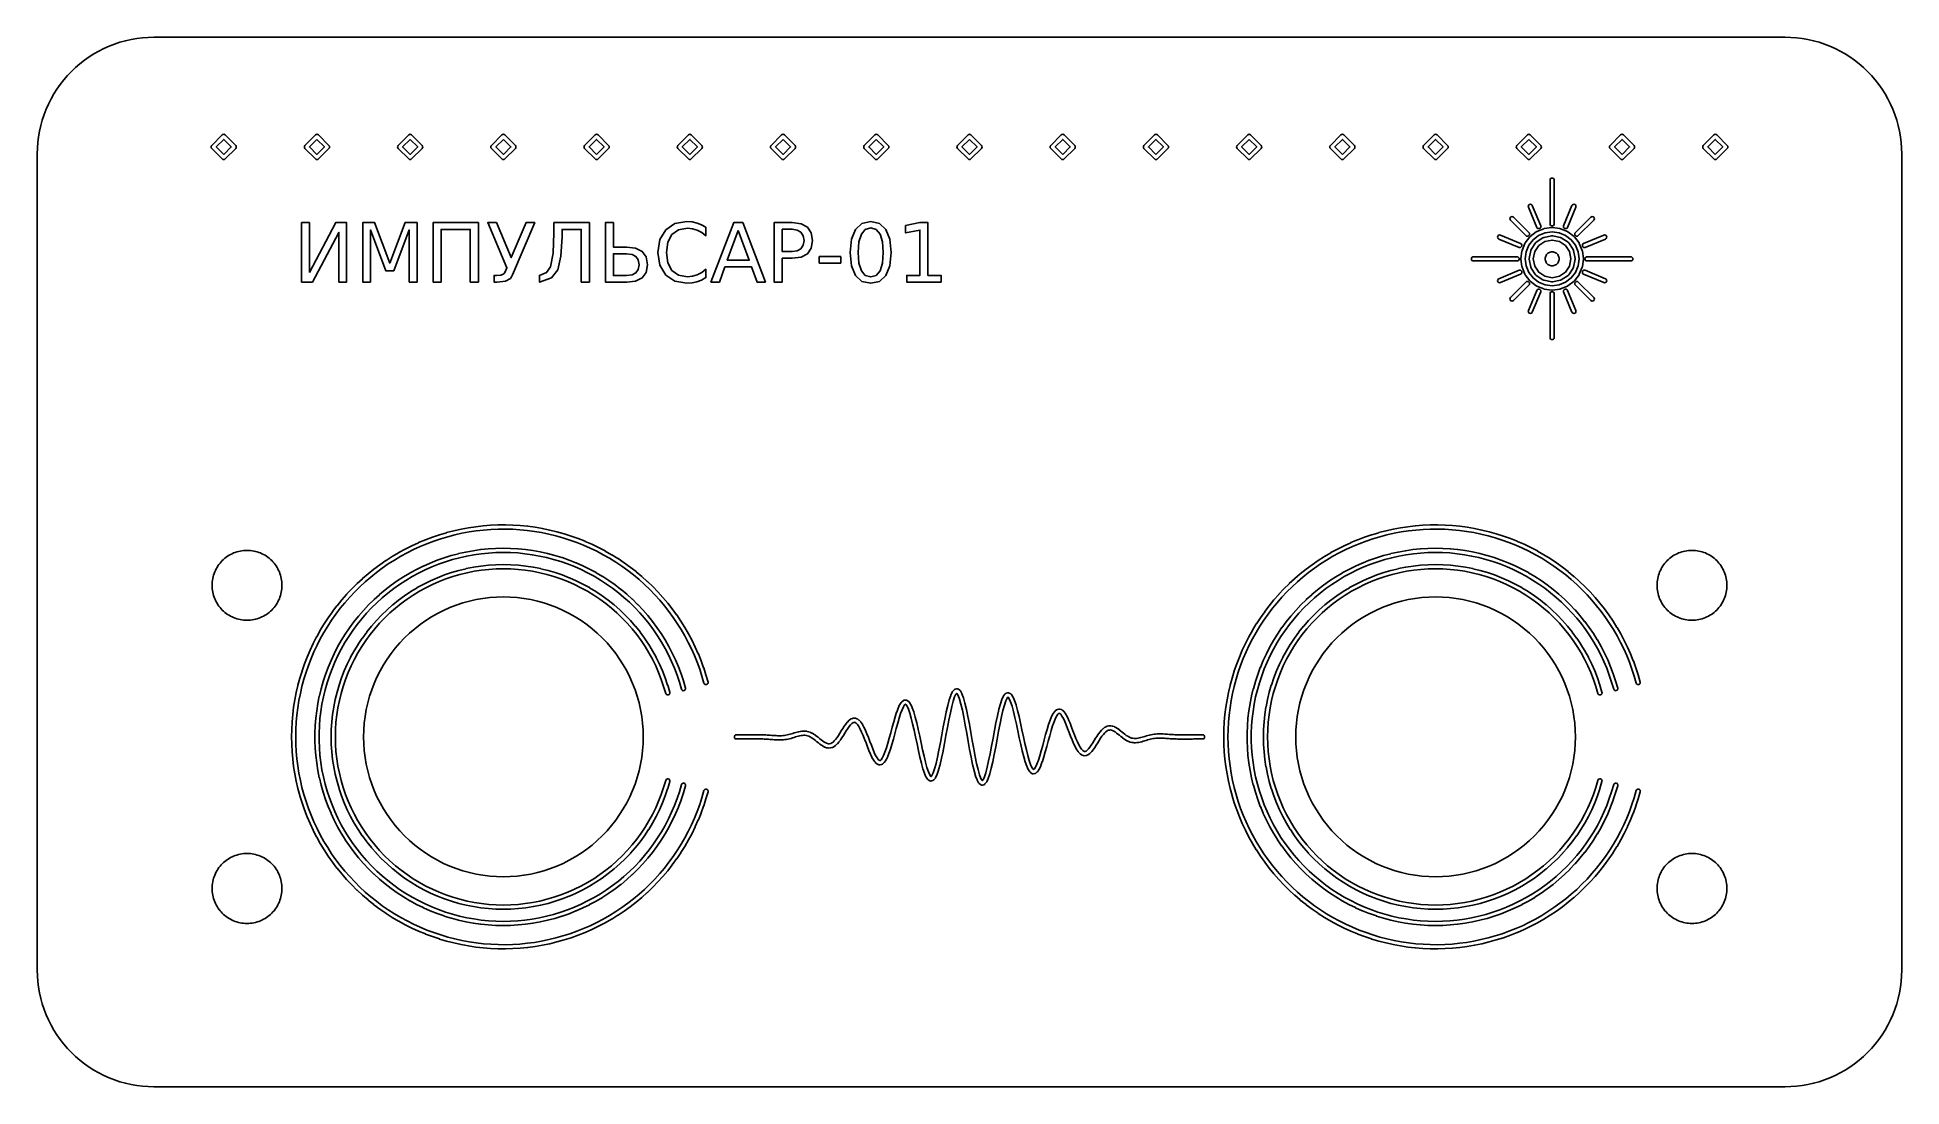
# Model space of a CAD drawing. Header units: millimetres. Extents: x -40 to 40, y -22.5 to 22.5.
import ezdxf

# ---------------------------------------------------------------- set-up
doc = ezdxf.new("R2010")
doc.units = ezdxf.units.MM
for name, color, linetype in [('CUT_INNER', 1, 'Continuous'), ('CUT_OUTER', 1, 'Continuous'), ('ENGRAVE_FILL', 5, 'Continuous'), ('ENGRAVE_LINES', 4, 'Continuous')]:
    doc.layers.add(name, color=color, linetype=linetype)

msp = doc.modelspace()

# ---------------------------------------------------------------- linework, layer by layer
at = {"layer": 'CUT_INNER'}
for points in [[(-31.147, -2.493), (-31.074, -2.498), (-31, -2.5), (-30.926, -2.498), (-30.853, -2.493), (-30.78, -2.484), (-30.707, -2.471), (-30.636, -2.455), (-30.565, -2.435), (-30.495, -2.412), (-30.426, -2.386), (-30.359, -2.356), (-30.293, -2.323), (-30.229, -2.287), (-30.167, -2.247), (-30.106, -2.205), (-30.048, -2.16), (-29.993, -2.111), (-29.939, -2.061), (-29.889, -2.007), (-29.84, -1.952), (-29.795, -1.894), (-29.753, -1.833), (-29.713, -1.771), (-29.677, -1.707), (-29.644, -1.641), (-29.614, -1.574), (-29.588, -1.505), (-29.565, -1.435), (-29.545, -1.364), (-29.529, -1.293), (-29.516, -1.22), (-29.507, -1.147), (-29.502, -1.074), (-29.5, -1), (-29.502, -0.926), (-29.507, -0.853), (-29.516, -0.78), (-29.529, -0.707), (-29.545, -0.636), (-29.565, -0.565), (-29.588, -0.495), (-29.614, -0.426), (-29.644, -0.359), (-29.677, -0.293), (-29.713, -0.229), (-29.753, -0.167), (-29.795, -0.106), (-29.84, -0.048), (-29.889, 0.007), (-29.939, 0.061), (-29.993, 0.111), (-30.048, 0.16), (-30.106, 0.205), (-30.167, 0.247), (-30.229, 0.287), (-30.293, 0.323), (-30.359, 0.356), (-30.426, 0.386), (-30.495, 0.412), (-30.565, 0.435), (-30.636, 0.455), (-30.707, 0.471), (-30.78, 0.484), (-30.853, 0.493), (-30.926, 0.498), (-31, 0.5), (-31.074, 0.498), (-31.147, 0.493), (-31.22, 0.484), (-31.293, 0.471), (-31.364, 0.455), (-31.435, 0.435), (-31.505, 0.412), (-31.574, 0.386), (-31.641, 0.356), (-31.707, 0.323), (-31.771, 0.287), (-31.833, 0.247), (-31.893, 0.205), (-31.952, 0.16), (-32.007, 0.111), (-32.061, 0.061), (-32.111, 0.007), (-32.16, -0.048), (-32.205, -0.106), (-32.247, -0.167), (-32.287, -0.229), (-32.323, -0.293), (-32.356, -0.359), (-32.386, -0.426), (-32.412, -0.495), (-32.435, -0.565), (-32.455, -0.636), (-32.471, -0.707), (-32.484, -0.78), (-32.493, -0.853), (-32.498, -0.926), (-32.5, -1), (-32.498, -1.074), (-32.493, -1.147), (-32.484, -1.22), (-32.471, -1.293), (-32.455, -1.364), (-32.435, -1.435), (-32.412, -1.505), (-32.386, -1.574), (-32.356, -1.641), (-32.323, -1.707), (-32.287, -1.771), (-32.247, -1.833), (-32.205, -1.894), (-32.16, -1.952), (-32.111, -2.007), (-32.061, -2.061), (-32.007, -2.111), (-31.952, -2.16), (-31.893, -2.205), (-31.833, -2.247), (-31.771, -2.287), (-31.707, -2.323), (-31.641, -2.356), (-31.574, -2.386), (-31.505, -2.412), (-31.435, -2.435), (-31.364, -2.455), (-31.293, -2.471), (-31.22, -2.484)], [(30.853, -2.493), (30.926, -2.498), (31, -2.5), (31.074, -2.498), (31.147, -2.493), (31.22, -2.484), (31.293, -2.471), (31.364, -2.455), (31.435, -2.435), (31.505, -2.412), (31.574, -2.386), (31.641, -2.356), (31.707, -2.323), (31.771, -2.287), (31.833, -2.247), (31.893, -2.205), (31.952, -2.16), (32.007, -2.111), (32.061, -2.061), (32.111, -2.007), (32.16, -1.952), (32.205, -1.894), (32.247, -1.833), (32.287, -1.771), (32.323, -1.707), (32.356, -1.641), (32.386, -1.574), (32.412, -1.505), (32.435, -1.435), (32.455, -1.364), (32.471, -1.293), (32.484, -1.22), (32.493, -1.147), (32.498, -1.074), (32.5, -1), (32.498, -0.926), (32.493, -0.853), (32.484, -0.78), (32.471, -0.707), (32.455, -0.636), (32.435, -0.565), (32.412, -0.495), (32.386, -0.426), (32.356, -0.359), (32.323, -0.293), (32.287, -0.229), (32.247, -0.167), (32.205, -0.106), (32.16, -0.048), (32.111, 0.007), (32.061, 0.061), (32.007, 0.111), (31.952, 0.16), (31.893, 0.205), (31.833, 0.247), (31.771, 0.287), (31.707, 0.323), (31.641, 0.356), (31.574, 0.386), (31.505, 0.412), (31.435, 0.435), (31.364, 0.455), (31.293, 0.471), (31.22, 0.484), (31.147, 0.493), (31.074, 0.498), (31, 0.5), (30.926, 0.498), (30.853, 0.493), (30.78, 0.484), (30.707, 0.471), (30.636, 0.455), (30.565, 0.435), (30.495, 0.412), (30.426, 0.386), (30.359, 0.356), (30.293, 0.323), (30.229, 0.287), (30.167, 0.247), (30.106, 0.205), (30.048, 0.16), (29.993, 0.111), (29.939, 0.061), (29.889, 0.007), (29.84, -0.048), (29.795, -0.106), (29.753, -0.167), (29.713, -0.229), (29.677, -0.293), (29.644, -0.359), (29.614, -0.426), (29.588, -0.495), (29.565, -0.565), (29.545, -0.636), (29.529, -0.707), (29.516, -0.78), (29.507, -0.853), (29.502, -0.926), (29.5, -1), (29.502, -1.074), (29.507, -1.147), (29.516, -1.22), (29.529, -1.293), (29.545, -1.364), (29.565, -1.435), (29.588, -1.505), (29.614, -1.574), (29.644, -1.641), (29.677, -1.707), (29.713, -1.771), (29.753, -1.833), (29.795, -1.894), (29.84, -1.952), (29.889, -2.007), (29.939, -2.061), (29.993, -2.111), (30.048, -2.16), (30.106, -2.205), (30.167, -2.247), (30.229, -2.287), (30.293, -2.323), (30.359, -2.356), (30.426, -2.386), (30.495, -2.412), (30.565, -2.435), (30.636, -2.455), (30.707, -2.471), (30.78, -2.484)], [(-20.588, -13.471), (-20.294, -13.493), (-20, -13.5), (-19.706, -13.493), (-19.412, -13.471), (-19.12, -13.435), (-18.829, -13.385), (-18.542, -13.32), (-18.258, -13.242), (-17.979, -13.149), (-17.704, -13.043), (-17.435, -12.924), (-17.172, -12.791), (-16.915, -12.646), (-16.667, -12.489), (-16.426, -12.319), (-16.194, -12.138), (-15.971, -11.946), (-15.757, -11.743), (-15.554, -11.529), (-15.362, -11.306), (-15.181, -11.074), (-15.011, -10.833), (-14.854, -10.585), (-14.709, -10.328), (-14.576, -10.065), (-14.457, -9.796), (-14.351, -9.521), (-14.258, -9.242), (-14.18, -8.958), (-14.115, -8.671), (-14.065, -8.38), (-14.029, -8.088), (-14.007, -7.794), (-14, -7.5), (-14.007, -7.206), (-14.029, -6.912), (-14.065, -6.62), (-14.115, -6.329), (-14.18, -6.042), (-14.258, -5.758), (-14.351, -5.479), (-14.457, -5.204), (-14.576, -4.935), (-14.709, -4.672), (-14.854, -4.415), (-15.011, -4.167), (-15.181, -3.926), (-15.362, -3.694), (-15.554, -3.471), (-15.757, -3.257), (-15.971, -3.054), (-16.194, -2.862), (-16.426, -2.681), (-16.667, -2.511), (-16.915, -2.354), (-17.172, -2.208), (-17.435, -2.076), (-17.704, -1.957), (-17.979, -1.851), (-18.258, -1.758), (-18.542, -1.68), (-18.829, -1.615), (-19.12, -1.565), (-19.412, -1.529), (-19.706, -1.507), (-20, -1.5), (-20.294, -1.507), (-20.588, -1.529), (-20.88, -1.565), (-21.171, -1.615), (-21.458, -1.68), (-21.742, -1.758), (-22.021, -1.851), (-22.296, -1.957), (-22.565, -2.076), (-22.828, -2.208), (-23.085, -2.354), (-23.333, -2.511), (-23.574, -2.681), (-23.806, -2.862), (-24.029, -3.054), (-24.243, -3.257), (-24.446, -3.471), (-24.638, -3.694), (-24.819, -3.926), (-24.989, -4.167), (-25.146, -4.415), (-25.291, -4.672), (-25.424, -4.935), (-25.543, -5.204), (-25.649, -5.479), (-25.742, -5.758), (-25.82, -6.042), (-25.885, -6.329), (-25.935, -6.62), (-25.971, -6.912), (-25.993, -7.206), (-26, -7.5), (-25.993, -7.794), (-25.971, -8.088), (-25.935, -8.38), (-25.885, -8.671), (-25.82, -8.958), (-25.742, -9.242), (-25.649, -9.521), (-25.543, -9.796), (-25.424, -10.065), (-25.291, -10.328), (-25.146, -10.585), (-24.989, -10.833), (-24.819, -11.074), (-24.638, -11.306), (-24.446, -11.529), (-24.243, -11.743), (-24.029, -11.946), (-23.806, -12.138), (-23.574, -12.319), (-23.333, -12.489), (-23.085, -12.646), (-22.828, -12.791), (-22.565, -12.924), (-22.296, -13.043), (-22.021, -13.149), (-21.742, -13.242), (-21.458, -13.32), (-21.171, -13.385), (-20.88, -13.435)], [(19.412, -13.471), (19.706, -13.493), (20, -13.5), (20.294, -13.493), (20.588, -13.471), (20.88, -13.435), (21.171, -13.385), (21.458, -13.32), (21.742, -13.242), (22.021, -13.149), (22.296, -13.043), (22.565, -12.924), (22.828, -12.791), (23.085, -12.646), (23.333, -12.489), (23.574, -12.319), (23.806, -12.138), (24.029, -11.946), (24.243, -11.743), (24.446, -11.529), (24.638, -11.306), (24.819, -11.074), (24.989, -10.833), (25.146, -10.585), (25.291, -10.328), (25.424, -10.065), (25.543, -9.796), (25.649, -9.521), (25.742, -9.242), (25.82, -8.958), (25.885, -8.671), (25.935, -8.38), (25.971, -8.088), (25.993, -7.794), (26, -7.5), (25.993, -7.206), (25.971, -6.912), (25.935, -6.62), (25.885, -6.329), (25.82, -6.042), (25.742, -5.758), (25.649, -5.479), (25.543, -5.204), (25.424, -4.935), (25.291, -4.672), (25.146, -4.415), (24.989, -4.167), (24.819, -3.926), (24.638, -3.694), (24.446, -3.471), (24.243, -3.257), (24.029, -3.054), (23.806, -2.862), (23.574, -2.681), (23.333, -2.511), (23.085, -2.354), (22.828, -2.208), (22.565, -2.076), (22.296, -1.957), (22.021, -1.851), (21.742, -1.758), (21.458, -1.68), (21.171, -1.615), (20.88, -1.565), (20.588, -1.529), (20.294, -1.507), (20, -1.5), (19.706, -1.507), (19.412, -1.529), (19.12, -1.565), (18.829, -1.615), (18.542, -1.68), (18.258, -1.758), (17.979, -1.851), (17.704, -1.957), (17.435, -2.076), (17.172, -2.208), (16.915, -2.354), (16.667, -2.511), (16.426, -2.681), (16.194, -2.862), (15.971, -3.054), (15.757, -3.257), (15.554, -3.471), (15.362, -3.694), (15.181, -3.926), (15.011, -4.167), (14.854, -4.415), (14.709, -4.672), (14.576, -4.935), (14.457, -5.204), (14.351, -5.479), (14.258, -5.758), (14.18, -6.042), (14.115, -6.329), (14.065, -6.62), (14.029, -6.912), (14.007, -7.206), (14, -7.5), (14.007, -7.794), (14.029, -8.088), (14.065, -8.38), (14.115, -8.671), (14.18, -8.958), (14.258, -9.242), (14.351, -9.521), (14.457, -9.796), (14.576, -10.065), (14.709, -10.328), (14.854, -10.585), (15.011, -10.833), (15.181, -11.074), (15.362, -11.306), (15.554, -11.529), (15.757, -11.743), (15.971, -11.946), (16.194, -12.138), (16.426, -12.319), (16.667, -12.489), (16.915, -12.646), (17.172, -12.791), (17.435, -12.924), (17.704, -13.043), (17.979, -13.149), (18.258, -13.242), (18.542, -13.32), (18.829, -13.385), (19.12, -13.435)], [(-31.147, -15.493), (-31.074, -15.498), (-31, -15.5), (-30.926, -15.498), (-30.853, -15.493), (-30.78, -15.484), (-30.707, -15.471), (-30.636, -15.455), (-30.565, -15.435), (-30.495, -15.412), (-30.426, -15.386), (-30.359, -15.356), (-30.293, -15.323), (-30.229, -15.287), (-30.167, -15.247), (-30.106, -15.205), (-30.048, -15.159), (-29.993, -15.111), (-29.939, -15.061), (-29.889, -15.007), (-29.84, -14.952), (-29.795, -14.893), (-29.753, -14.833), (-29.713, -14.771), (-29.677, -14.707), (-29.644, -14.641), (-29.614, -14.574), (-29.588, -14.505), (-29.565, -14.435), (-29.545, -14.364), (-29.529, -14.293), (-29.516, -14.22), (-29.507, -14.147), (-29.502, -14.074), (-29.5, -14), (-29.502, -13.926), (-29.507, -13.853), (-29.516, -13.78), (-29.529, -13.707), (-29.545, -13.636), (-29.565, -13.565), (-29.588, -13.495), (-29.614, -13.426), (-29.644, -13.359), (-29.677, -13.293), (-29.713, -13.229), (-29.753, -13.167), (-29.795, -13.106), (-29.84, -13.048), (-29.889, -12.993), (-29.939, -12.939), (-29.993, -12.889), (-30.048, -12.841), (-30.106, -12.795), (-30.167, -12.753), (-30.229, -12.713), (-30.293, -12.677), (-30.359, -12.644), (-30.426, -12.614), (-30.495, -12.588), (-30.565, -12.565), (-30.636, -12.545), (-30.707, -12.529), (-30.78, -12.516), (-30.853, -12.507), (-30.926, -12.502), (-31, -12.5), (-31.074, -12.502), (-31.147, -12.507), (-31.22, -12.516), (-31.293, -12.529), (-31.364, -12.545), (-31.435, -12.565), (-31.505, -12.588), (-31.574, -12.614), (-31.641, -12.644), (-31.707, -12.677), (-31.771, -12.713), (-31.833, -12.753), (-31.893, -12.795), (-31.952, -12.841), (-32.007, -12.889), (-32.061, -12.939), (-32.111, -12.993), (-32.16, -13.048), (-32.205, -13.106), (-32.247, -13.167), (-32.287, -13.229), (-32.323, -13.293), (-32.356, -13.359), (-32.386, -13.426), (-32.412, -13.495), (-32.435, -13.565), (-32.455, -13.636), (-32.471, -13.707), (-32.484, -13.78), (-32.493, -13.853), (-32.498, -13.926), (-32.5, -14), (-32.498, -14.074), (-32.493, -14.147), (-32.484, -14.22), (-32.471, -14.293), (-32.455, -14.364), (-32.435, -14.435), (-32.412, -14.505), (-32.386, -14.574), (-32.356, -14.641), (-32.323, -14.707), (-32.287, -14.771), (-32.247, -14.833), (-32.205, -14.893), (-32.16, -14.952), (-32.111, -15.007), (-32.061, -15.061), (-32.007, -15.111), (-31.952, -15.159), (-31.893, -15.205), (-31.833, -15.247), (-31.771, -15.287), (-31.707, -15.323), (-31.641, -15.356), (-31.574, -15.386), (-31.505, -15.412), (-31.435, -15.435), (-31.364, -15.455), (-31.293, -15.471), (-31.22, -15.484)], [(30.853, -15.493), (30.926, -15.498), (31, -15.5), (31.074, -15.498), (31.147, -15.493), (31.22, -15.484), (31.293, -15.471), (31.364, -15.455), (31.435, -15.435), (31.505, -15.412), (31.574, -15.386), (31.641, -15.356), (31.707, -15.323), (31.771, -15.287), (31.833, -15.247), (31.893, -15.205), (31.952, -15.159), (32.007, -15.111), (32.061, -15.061), (32.111, -15.007), (32.16, -14.952), (32.205, -14.893), (32.247, -14.833), (32.287, -14.771), (32.323, -14.707), (32.356, -14.641), (32.386, -14.574), (32.412, -14.505), (32.435, -14.435), (32.455, -14.364), (32.471, -14.293), (32.484, -14.22), (32.493, -14.147), (32.498, -14.074), (32.5, -14), (32.498, -13.926), (32.493, -13.853), (32.484, -13.78), (32.471, -13.707), (32.455, -13.636), (32.435, -13.565), (32.412, -13.495), (32.386, -13.426), (32.356, -13.359), (32.323, -13.293), (32.287, -13.229), (32.247, -13.167), (32.205, -13.106), (32.16, -13.048), (32.111, -12.993), (32.061, -12.939), (32.007, -12.889), (31.952, -12.841), (31.893, -12.795), (31.833, -12.753), (31.771, -12.713), (31.707, -12.677), (31.641, -12.644), (31.574, -12.614), (31.505, -12.588), (31.435, -12.565), (31.364, -12.545), (31.293, -12.529), (31.22, -12.516), (31.147, -12.507), (31.074, -12.502), (31, -12.5), (30.926, -12.502), (30.853, -12.507), (30.78, -12.516), (30.707, -12.529), (30.636, -12.545), (30.565, -12.565), (30.495, -12.588), (30.426, -12.614), (30.359, -12.644), (30.293, -12.677), (30.229, -12.713), (30.167, -12.753), (30.106, -12.795), (30.048, -12.841), (29.993, -12.889), (29.939, -12.939), (29.889, -12.993), (29.84, -13.048), (29.795, -13.106), (29.753, -13.167), (29.713, -13.229), (29.677, -13.293), (29.644, -13.359), (29.614, -13.426), (29.588, -13.495), (29.565, -13.565), (29.545, -13.636), (29.529, -13.707), (29.516, -13.78), (29.507, -13.853), (29.502, -13.926), (29.5, -14), (29.502, -14.074), (29.507, -14.147), (29.516, -14.22), (29.529, -14.293), (29.545, -14.364), (29.565, -14.435), (29.588, -14.505), (29.614, -14.574), (29.644, -14.641), (29.677, -14.707), (29.713, -14.771), (29.753, -14.833), (29.795, -14.893), (29.84, -14.952), (29.889, -15.007), (29.939, -15.061), (29.993, -15.111), (30.048, -15.159), (30.106, -15.205), (30.167, -15.247), (30.229, -15.287), (30.293, -15.323), (30.359, -15.356), (30.426, -15.386), (30.495, -15.412), (30.565, -15.435), (30.636, -15.455), (30.707, -15.471), (30.78, -15.484)]]:
    msp.add_lwpolyline(points, close=True, dxfattribs=at)
at = {"layer": 'CUT_OUTER'}
msp.add_lwpolyline([(35.49, -22.476), (35.245, -22.494), (35, -22.5), (-35, -22.5), (-35.245, -22.494), (-35.49, -22.476), (-35.734, -22.446), (-35.975, -22.404), (-36.215, -22.35), (-36.451, -22.285), (-36.684, -22.208), (-36.913, -22.119), (-37.138, -22.02), (-37.357, -21.91), (-37.571, -21.789), (-37.778, -21.657), (-37.978, -21.516), (-38.172, -21.365), (-38.358, -21.205), (-38.535, -21.035), (-38.705, -20.858), (-38.865, -20.672), (-39.016, -20.479), (-39.157, -20.278), (-39.289, -20.07), (-39.41, -19.857), (-39.52, -19.638), (-39.619, -19.413), (-39.708, -19.184), (-39.785, -18.951), (-39.85, -18.715), (-39.904, -18.475), (-39.946, -18.234), (-39.976, -17.99), (-39.994, -17.745), (-40, -17.5), (-40, 17.5), (-39.994, 17.745), (-39.976, 17.99), (-39.946, 18.234), (-39.904, 18.475), (-39.85, 18.715), (-39.785, 18.951), (-39.708, 19.184), (-39.619, 19.413), (-39.52, 19.638), (-39.41, 19.857), (-39.289, 20.07), (-39.157, 20.278), (-39.016, 20.479), (-38.865, 20.672), (-38.705, 20.858), (-38.535, 21.035), (-38.358, 21.205), (-38.172, 21.365), (-37.978, 21.516), (-37.778, 21.657), (-37.571, 21.789), (-37.357, 21.91), (-37.138, 22.02), (-36.913, 22.119), (-36.684, 22.208), (-36.451, 22.285), (-36.215, 22.35), (-35.975, 22.404), (-35.734, 22.446), (-35.49, 22.476), (-35.245, 22.494), (-35, 22.5), (35, 22.5), (35.245, 22.494), (35.49, 22.476), (35.734, 22.446), (35.975, 22.404), (36.215, 22.35), (36.451, 22.285), (36.684, 22.208), (36.913, 22.119), (37.138, 22.02), (37.357, 21.91), (37.571, 21.789), (37.778, 21.657), (37.978, 21.516), (38.172, 21.365), (38.358, 21.205), (38.535, 21.035), (38.705, 20.858), (38.865, 20.672), (39.016, 20.479), (39.157, 20.278), (39.289, 20.07), (39.41, 19.857), (39.52, 19.638), (39.619, 19.413), (39.708, 19.184), (39.785, 18.951), (39.85, 18.715), (39.904, 18.475), (39.946, 18.234), (39.976, 17.99), (39.994, 17.745), (40, 17.5), (40, -17.5), (39.994, -17.745), (39.976, -17.99), (39.946, -18.234), (39.904, -18.475), (39.85, -18.715), (39.785, -18.951), (39.708, -19.184), (39.619, -19.413), (39.52, -19.638), (39.41, -19.857), (39.289, -20.07), (39.157, -20.278), (39.016, -20.479), (38.865, -20.672), (38.705, -20.858), (38.535, -21.035), (38.358, -21.205), (38.172, -21.365), (37.978, -21.516), (37.778, -21.657), (37.571, -21.789), (37.357, -21.91), (37.138, -22.02), (36.913, -22.119), (36.684, -22.208), (36.451, -22.285), (36.215, -22.35), (35.975, -22.404), (35.734, -22.446)], close=True, dxfattribs=at)
at = {"layer": 'ENGRAVE_FILL'}
for points in [[(-28.321, 12.417), (-27.19, 14.552), (-26.726, 14.552), (-26.726, 12), (-27.06, 12), (-27.06, 14.134), (-28.192, 12), (-28.657, 12), (-28.657, 14.552), (-28.321, 14.552)], [(-24.699, 12.491), (-25.045, 12.491), (-25.703, 14.241), (-25.703, 12), (-26.038, 12), (-26.038, 14.552), (-25.524, 14.552), (-24.873, 12.815), (-24.218, 14.552), (-23.704, 14.552), (-23.704, 12), (-24.041, 12), (-24.041, 14.241)], [(-21.074, 14.552), (-21.074, 12), (-21.419, 12), (-21.419, 14.261), (-22.674, 14.261), (-22.674, 12), (-23.019, 12), (-23.019, 14.552)], [(-20.289, 12.29), (-20.117, 12.302), (-20.007, 12.337), (-19.964, 12.377), (-19.929, 12.438), (-19.852, 12.619), (-20.671, 14.552), (-20.299, 14.552), (-19.665, 13.054), (-19.028, 14.552), (-18.657, 14.552), (-19.611, 12.31), (-19.652, 12.229), (-19.702, 12.159), (-19.91, 12.04), (-20.265, 12), (-20.397, 12), (-20.397, 12.29)], [(-16.311, 12), (-16.656, 12), (-16.656, 14.261), (-17.485, 14.261), (-17.485, 13.946), (-17.529, 13.108), (-17.659, 12.528), (-17.942, 12.18), (-18.454, 12), (-18.454, 12.29), (-18.149, 12.421), (-17.977, 12.651), (-17.866, 13.238), (-17.829, 14.117), (-17.829, 14.552), (-16.311, 14.552)], [(-13.87, 12.42), (-14.044, 12.186), (-14.326, 12.046), (-14.706, 12), (-15.622, 12), (-15.622, 14.552), (-15.277, 14.552), (-15.277, 13.502), (-14.706, 13.502), (-14.326, 13.456), (-14.044, 13.316), (-13.87, 13.081), (-13.812, 12.75)], [(-12.771, 14.046), (-12.946, 13.719), (-13.004, 13.273), (-12.946, 12.828), (-12.771, 12.501), (-12.488, 12.301), (-12.102, 12.234), (-11.886, 12.254), (-11.682, 12.314), (-11.49, 12.415), (-11.31, 12.557), (-11.31, 12.196), (-11.497, 12.089), (-11.694, 12.011), (-11.902, 11.966), (-12.122, 11.95), (-12.64, 12.039), (-13.035, 12.305), (-13.285, 12.724), (-13.368, 13.273), (-13.285, 13.823), (-13.035, 14.243), (-12.64, 14.509), (-12.122, 14.598), (-11.9, 14.582), (-11.691, 14.537), (-11.494, 14.461), (-11.31, 14.355), (-11.31, 13.991), (-11.49, 14.133), (-11.682, 14.233), (-11.886, 14.294), (-12.102, 14.314), (-12.488, 14.247)], [(-10.729, 12), (-11.093, 12), (-10.119, 14.552), (-9.728, 14.552), (-8.755, 12), (-9.114, 12), (-9.347, 12.655), (-10.497, 12.655)], [(-6.79, 13.458), (-6.955, 13.218), (-7.227, 13.074), (-7.604, 13.025), (-8.038, 13.025), (-8.038, 12), (-8.383, 12), (-8.383, 14.552), (-7.604, 14.552), (-7.227, 14.503), (-6.955, 14.358), (-6.79, 14.118), (-6.735, 13.789)], [(-3.415, 12.705), (-3.585, 12.289), (-3.862, 12.035), (-4.24, 11.95), (-4.619, 12.035), (-4.896, 12.289), (-5.065, 12.705), (-5.122, 13.273), (-5.065, 13.842), (-4.896, 14.258), (-4.619, 14.513), (-4.24, 14.598), (-3.862, 14.513), (-3.585, 14.258), (-3.415, 13.842), (-3.358, 13.273)], [(-2.742, 14.429), (-2.131, 14.552), (-1.786, 14.552), (-1.786, 12.29), (-1.222, 12.29), (-1.222, 12), (-2.692, 12), (-2.692, 12.29), (-2.128, 12.29), (-2.128, 14.237), (-2.742, 14.114)], [(-9.924, 14.212), (-10.393, 12.942), (-9.454, 12.942)], [(-7.099, 13.789), (-7.132, 13.992), (-7.231, 14.143), (-7.39, 14.237), (-7.604, 14.268), (-8.038, 14.268), (-8.038, 13.309), (-7.604, 13.309), (-7.39, 13.34), (-7.231, 13.434), (-7.132, 13.585)], [(-4.742, 12.814), (-4.641, 12.486), (-4.474, 12.289), (-4.24, 12.224), (-4.006, 12.289), (-3.838, 12.486), (-3.737, 12.814), (-3.703, 13.273), (-3.737, 13.734), (-3.838, 14.062), (-4.006, 14.259), (-4.24, 14.324), (-4.474, 14.259), (-4.641, 14.062), (-4.742, 13.734), (-4.775, 13.273)], [(-14.481, 12.313), (-14.311, 12.4), (-14.21, 12.545), (-14.176, 12.75), (-14.21, 12.957), (-14.311, 13.104), (-14.481, 13.19), (-14.723, 13.218), (-15.277, 13.218), (-15.277, 12.284), (-14.723, 12.284)], [(-6.445, 13.099), (-5.524, 13.099), (-5.524, 12.819), (-6.445, 12.819)]]:
    msp.add_lwpolyline(points, close=True, dxfattribs=at)
at = {"layer": 'ENGRAVE_LINES'}
for points in [[(-32.064, 17.286), (-32.514, 17.736), (-32.533, 17.766), (-32.54, 17.8), (-32.533, 17.834), (-32.514, 17.864), (-32.064, 18.314), (-32.034, 18.333), (-32, 18.34), (-31.966, 18.333), (-31.936, 18.314), (-31.486, 17.864), (-31.467, 17.834), (-31.46, 17.8), (-31.467, 17.766), (-31.486, 17.736), (-31.936, 17.286), (-31.966, 17.267), (-32, 17.26), (-32.034, 17.267)], [(-32, 17.477), (-31.677, 17.8), (-32, 18.123), (-32.323, 17.8)], [(-28, 17.26), (-28.034, 17.267), (-28.064, 17.286), (-28.514, 17.736), (-28.533, 17.766), (-28.54, 17.8), (-28.533, 17.834), (-28.514, 17.864), (-28.064, 18.314), (-28.034, 18.333), (-28, 18.34), (-27.966, 18.333), (-27.936, 18.314), (-27.486, 17.864), (-27.467, 17.834), (-27.46, 17.8), (-27.467, 17.766), (-27.486, 17.736), (-27.936, 17.286), (-27.966, 17.267)], [(-28, 18.123), (-28.323, 17.8), (-28, 17.477), (-27.677, 17.8)], [(-24, 17.26), (-24.034, 17.267), (-24.064, 17.286), (-24.514, 17.736), (-24.533, 17.766), (-24.54, 17.8), (-24.533, 17.834), (-24.514, 17.864), (-24.064, 18.314), (-24.034, 18.333), (-24, 18.34), (-23.966, 18.333), (-23.936, 18.314), (-23.486, 17.864), (-23.467, 17.834), (-23.46, 17.8), (-23.467, 17.766), (-23.486, 17.736), (-23.936, 17.286), (-23.966, 17.267)], [(-24, 18.123), (-24.323, 17.8), (-24, 17.477), (-23.677, 17.8)], [(-20, 17.26), (-20.034, 17.267), (-20.064, 17.286), (-20.514, 17.736), (-20.533, 17.766), (-20.54, 17.8), (-20.533, 17.834), (-20.514, 17.864), (-20.064, 18.314), (-20.034, 18.333), (-20, 18.34), (-19.966, 18.333), (-19.936, 18.314), (-19.486, 17.864), (-19.467, 17.834), (-19.46, 17.8), (-19.467, 17.766), (-19.486, 17.736), (-19.936, 17.286), (-19.966, 17.267)], [(-20, 18.123), (-20.323, 17.8), (-20, 17.477), (-19.677, 17.8)], [(-16.064, 17.286), (-16.514, 17.736), (-16.533, 17.766), (-16.54, 17.8), (-16.533, 17.834), (-16.514, 17.864), (-16.064, 18.314), (-16.034, 18.333), (-16, 18.34), (-15.966, 18.333), (-15.936, 18.314), (-15.486, 17.864), (-15.467, 17.834), (-15.46, 17.8), (-15.467, 17.766), (-15.486, 17.736), (-15.936, 17.286), (-15.966, 17.267), (-16, 17.26), (-16.034, 17.267)], [(-16, 17.477), (-15.677, 17.8), (-16, 18.123), (-16.323, 17.8)], [(-12.064, 17.286), (-12.514, 17.736), (-12.533, 17.766), (-12.54, 17.8), (-12.533, 17.834), (-12.514, 17.864), (-12.064, 18.314), (-12.034, 18.333), (-12, 18.34), (-11.966, 18.333), (-11.936, 18.314), (-11.486, 17.864), (-11.467, 17.834), (-11.46, 17.8), (-11.467, 17.766), (-11.486, 17.736), (-11.936, 17.286), (-11.966, 17.267), (-12, 17.26), (-12.034, 17.267)], [(-12, 17.477), (-11.677, 17.8), (-12, 18.123), (-12.323, 17.8)], [(-8, 17.26), (-8.034, 17.267), (-8.064, 17.286), (-8.514, 17.736), (-8.533, 17.766), (-8.54, 17.8), (-8.533, 17.834), (-8.514, 17.864), (-8.064, 18.314), (-8.034, 18.333), (-8, 18.34), (-7.966, 18.333), (-7.936, 18.314), (-7.486, 17.864), (-7.467, 17.834), (-7.46, 17.8), (-7.467, 17.766), (-7.486, 17.736), (-7.936, 17.286), (-7.966, 17.267)], [(-8, 18.123), (-8.323, 17.8), (-8, 17.477), (-7.677, 17.8)], [(-4, 17.26), (-4.034, 17.267), (-4.064, 17.286), (-4.514, 17.736), (-4.533, 17.766), (-4.54, 17.8), (-4.533, 17.834), (-4.514, 17.864), (-4.064, 18.314), (-4.034, 18.333), (-4, 18.34), (-3.966, 18.333), (-3.936, 18.314), (-3.486, 17.864), (-3.467, 17.834), (-3.46, 17.8), (-3.467, 17.766), (-3.486, 17.736), (-3.936, 17.286), (-3.966, 17.267)], [(-4, 18.123), (-4.323, 17.8), (-4, 17.477), (-3.677, 17.8)], [(0, 17.26), (-0.034, 17.267), (-0.064, 17.286), (-0.514, 17.736), (-0.533, 17.766), (-0.54, 17.8), (-0.533, 17.834), (-0.514, 17.864), (-0.064, 18.314), (-0.034, 18.333), (0, 18.34), (0.034, 18.333), (0.064, 18.314), (0.514, 17.864), (0.533, 17.834), (0.54, 17.8), (0.533, 17.766), (0.514, 17.736), (0.064, 17.286), (0.034, 17.267)], [(0, 18.123), (-0.323, 17.8), (0, 17.477), (0.323, 17.8)], [(3.936, 17.286), (3.486, 17.736), (3.467, 17.766), (3.46, 17.8), (3.467, 17.834), (3.486, 17.864), (3.936, 18.314), (3.966, 18.333), (4, 18.34), (4.034, 18.333), (4.064, 18.314), (4.514, 17.864), (4.533, 17.834), (4.54, 17.8), (4.533, 17.766), (4.514, 17.736), (4.064, 17.286), (4.034, 17.267), (4, 17.26), (3.966, 17.267)], [(4, 17.477), (4.323, 17.8), (4, 18.123), (3.677, 17.8)], [(7.936, 17.286), (7.486, 17.736), (7.467, 17.766), (7.46, 17.8), (7.467, 17.834), (7.486, 17.864), (7.936, 18.314), (7.966, 18.333), (8, 18.34), (8.034, 18.333), (8.064, 18.314), (8.514, 17.864), (8.533, 17.834), (8.54, 17.8), (8.533, 17.766), (8.514, 17.736), (8.064, 17.286), (8.034, 17.267), (8, 17.26), (7.966, 17.267)], [(8, 17.477), (8.323, 17.8), (8, 18.123), (7.677, 17.8)], [(12, 17.26), (11.966, 17.267), (11.936, 17.286), (11.486, 17.736), (11.467, 17.766), (11.46, 17.8), (11.467, 17.834), (11.486, 17.864), (11.936, 18.314), (11.966, 18.333), (12, 18.34), (12.034, 18.333), (12.064, 18.314), (12.514, 17.864), (12.533, 17.834), (12.54, 17.8), (12.533, 17.766), (12.514, 17.736), (12.064, 17.286), (12.034, 17.267)], [(12, 18.123), (11.677, 17.8), (12, 17.477), (12.323, 17.8)], [(15.936, 17.286), (15.486, 17.736), (15.467, 17.766), (15.46, 17.8), (15.467, 17.834), (15.486, 17.864), (15.936, 18.314), (15.966, 18.333), (16, 18.34), (16.034, 18.333), (16.064, 18.314), (16.514, 17.864), (16.533, 17.834), (16.54, 17.8), (16.533, 17.766), (16.514, 17.736), (16.064, 17.286), (16.034, 17.267), (16, 17.26), (15.966, 17.267)], [(16, 17.477), (16.323, 17.8), (16, 18.123), (15.677, 17.8)], [(19.936, 17.286), (19.486, 17.736), (19.467, 17.766), (19.46, 17.8), (19.467, 17.834), (19.486, 17.864), (19.936, 18.314), (19.966, 18.333), (20, 18.34), (20.034, 18.333), (20.064, 18.314), (20.514, 17.864), (20.533, 17.834), (20.54, 17.8), (20.533, 17.766), (20.514, 17.736), (20.064, 17.286), (20.034, 17.267), (20, 17.26), (19.966, 17.267)], [(20, 17.477), (20.323, 17.8), (20, 18.123), (19.677, 17.8)], [(24, 17.26), (23.966, 17.267), (23.936, 17.286), (23.486, 17.736), (23.467, 17.766), (23.46, 17.8), (23.467, 17.834), (23.486, 17.864), (23.936, 18.314), (23.966, 18.333), (24, 18.34), (24.034, 18.333), (24.064, 18.314), (24.514, 17.864), (24.533, 17.834), (24.54, 17.8), (24.533, 17.766), (24.514, 17.736), (24.064, 17.286), (24.034, 17.267)], [(24, 18.123), (23.677, 17.8), (24, 17.477), (24.323, 17.8)], [(27.936, 17.286), (27.486, 17.736), (27.467, 17.766), (27.46, 17.8), (27.467, 17.834), (27.486, 17.864), (27.936, 18.314), (27.966, 18.333), (28, 18.34), (28.034, 18.333), (28.064, 18.314), (28.514, 17.864), (28.533, 17.834), (28.54, 17.8), (28.533, 17.766), (28.514, 17.736), (28.064, 17.286), (28.034, 17.267), (28, 17.26), (27.966, 17.267)], [(28, 17.477), (28.323, 17.8), (28, 18.123), (27.677, 17.8)], [(31.936, 17.286), (31.486, 17.736), (31.467, 17.766), (31.46, 17.8), (31.467, 17.834), (31.486, 17.864), (31.936, 18.314), (31.966, 18.333), (32, 18.34), (32.034, 18.333), (32.064, 18.314), (32.514, 17.864), (32.533, 17.834), (32.54, 17.8), (32.533, 17.766), (32.514, 17.736), (32.064, 17.286), (32.034, 17.267), (32, 17.26), (31.966, 17.267)], [(32, 17.477), (32.323, 17.8), (32, 18.123), (31.677, 17.8)], [(25.034, 14.417), (25, 14.41), (24.966, 14.417), (24.936, 14.436), (24.917, 14.466), (24.91, 14.5), (24.91, 16.375), (24.917, 16.409), (24.936, 16.439), (24.966, 16.458), (25, 16.465), (25.034, 16.458), (25.064, 16.439), (25.083, 16.409), (25.09, 16.375), (25.09, 14.5), (25.083, 14.466), (25.064, 14.436)], [(24.426, 14.296), (24.392, 14.303), (24.362, 14.322), (24.343, 14.351), (23.984, 15.218), (23.977, 15.252), (23.984, 15.286), (24.004, 15.316), (24.033, 15.335), (24.067, 15.342), (24.102, 15.335), (24.131, 15.316), (24.15, 15.286), (24.509, 14.42), (24.516, 14.386), (24.509, 14.351), (24.49, 14.322), (24.46, 14.303)], [(25.51, 14.322), (25.491, 14.351), (25.484, 14.386), (25.491, 14.42), (25.85, 15.286), (25.869, 15.316), (25.898, 15.335), (25.933, 15.342), (25.967, 15.335), (25.996, 15.316), (26.016, 15.286), (26.023, 15.252), (26.016, 15.218), (25.657, 14.351), (25.638, 14.322), (25.608, 14.303), (25.574, 14.296), (25.54, 14.303)], [(23.974, 13.978), (23.939, 13.971), (23.905, 13.978), (23.876, 13.997), (23.213, 14.66), (23.193, 14.689), (23.186, 14.724), (23.193, 14.758), (23.213, 14.787), (23.242, 14.807), (23.276, 14.814), (23.311, 14.807), (23.34, 14.787), (24.003, 14.124), (24.022, 14.095), (24.029, 14.061), (24.022, 14.026), (24.003, 13.997)], [(25.978, 14.026), (25.971, 14.061), (25.978, 14.095), (25.997, 14.124), (26.66, 14.787), (26.689, 14.807), (26.724, 14.814), (26.758, 14.807), (26.787, 14.787), (26.807, 14.758), (26.814, 14.724), (26.807, 14.689), (26.787, 14.66), (26.124, 13.997), (26.095, 13.978), (26.061, 13.971), (26.026, 13.978), (25.997, 13.997)], [(23.704, 13.574), (23.697, 13.54), (23.678, 13.51), (23.649, 13.491), (23.614, 13.484), (23.58, 13.491), (22.714, 13.85), (22.684, 13.869), (22.665, 13.898), (22.658, 13.933), (22.665, 13.967), (22.684, 13.996), (22.714, 14.016), (22.748, 14.023), (22.782, 14.016), (23.649, 13.657), (23.678, 13.638), (23.697, 13.608)], [(24.665, 11.703), (24.642, 11.709), (24.341, 11.834), (24.32, 11.846), (24.061, 12.045), (24.045, 12.061), (23.846, 12.32), (23.834, 12.341), (23.709, 12.642), (23.703, 12.665), (23.661, 12.988), (23.661, 13.012), (23.703, 13.335), (23.709, 13.358), (23.834, 13.659), (23.846, 13.68), (24.045, 13.939), (24.061, 13.955), (24.32, 14.154), (24.341, 14.166), (24.642, 14.291), (24.665, 14.297), (24.988, 14.339), (25.012, 14.339), (25.335, 14.297), (25.358, 14.291), (25.659, 14.166), (25.68, 14.154), (25.939, 13.955), (25.955, 13.939), (26.154, 13.68), (26.166, 13.659), (26.291, 13.358), (26.297, 13.335), (26.339, 13.012), (26.339, 12.988), (26.297, 12.665), (26.291, 12.642), (26.166, 12.341), (26.154, 12.32), (25.955, 12.061), (25.939, 12.045), (25.68, 11.846), (25.659, 11.834), (25.358, 11.709), (25.335, 11.703), (25.012, 11.661), (24.988, 11.661)], [(23.88, 12.7), (23.996, 12.42), (24.18, 12.18), (24.42, 11.996), (24.7, 11.88), (25, 11.841), (25.3, 11.88), (25.58, 11.996), (25.82, 12.18), (26.004, 12.42), (26.12, 12.7), (26.159, 13), (26.12, 13.3), (26.004, 13.58), (25.82, 13.82), (25.58, 14.004), (25.3, 14.12), (25, 14.159), (24.7, 14.12), (24.42, 14.004), (24.18, 13.82), (23.996, 13.58), (23.88, 13.3), (23.841, 13)], [(24.094, 12.606), (24.08, 12.638), (24.012, 12.982), (24.012, 13.018), (24.08, 13.362), (24.094, 13.394), (24.289, 13.686), (24.314, 13.711), (24.606, 13.906), (24.638, 13.92), (24.982, 13.988), (25.018, 13.988), (25.362, 13.92), (25.394, 13.906), (25.686, 13.711), (25.711, 13.686), (25.906, 13.394), (25.92, 13.362), (25.988, 13.018), (25.988, 12.982), (25.92, 12.638), (25.906, 12.606), (25.711, 12.314), (25.686, 12.289), (25.394, 12.094), (25.362, 12.08), (25.018, 12.012), (24.982, 12.012), (24.638, 12.08), (24.606, 12.094), (24.314, 12.289), (24.289, 12.314)], [(25.309, 12.253), (25.572, 12.428), (25.747, 12.691), (25.808, 13), (25.747, 13.309), (25.572, 13.572), (25.309, 13.747), (25, 13.808), (24.691, 13.747), (24.428, 13.572), (24.253, 13.309), (24.192, 13), (24.253, 12.691), (24.428, 12.428), (24.691, 12.253), (25, 12.192)], [(26.322, 13.51), (26.303, 13.54), (26.296, 13.574), (26.303, 13.608), (26.322, 13.638), (26.351, 13.657), (27.218, 14.016), (27.252, 14.023), (27.286, 14.016), (27.316, 13.996), (27.335, 13.967), (27.342, 13.933), (27.335, 13.898), (27.316, 13.869), (27.286, 13.85), (26.42, 13.491), (26.386, 13.484), (26.351, 13.491)], [(23.583, 13.034), (23.59, 13), (23.583, 12.966), (23.564, 12.936), (23.534, 12.917), (23.5, 12.91), (21.625, 12.91), (21.591, 12.917), (21.561, 12.936), (21.542, 12.966), (21.535, 13), (21.542, 13.034), (21.561, 13.064), (21.591, 13.083), (21.625, 13.09), (23.5, 13.09), (23.534, 13.083), (23.564, 13.064)], [(25, 12.7), (24.961, 12.703), (24.922, 12.71), (24.885, 12.723), (24.85, 12.74), (24.817, 12.762), (24.788, 12.788), (24.762, 12.817), (24.74, 12.85), (24.723, 12.885), (24.71, 12.922), (24.703, 12.961), (24.7, 13), (24.703, 13.039), (24.71, 13.078), (24.723, 13.115), (24.74, 13.15), (24.762, 13.183), (24.788, 13.212), (24.817, 13.238), (24.85, 13.26), (24.885, 13.277), (24.922, 13.29), (24.961, 13.297), (25, 13.3), (25.039, 13.297), (25.078, 13.29), (25.115, 13.277), (25.15, 13.26), (25.183, 13.238), (25.212, 13.212), (25.238, 13.183), (25.26, 13.15), (25.277, 13.115), (25.29, 13.078), (25.297, 13.039), (25.3, 13), (25.297, 12.961), (25.29, 12.922), (25.277, 12.885), (25.26, 12.85), (25.238, 12.817), (25.212, 12.788), (25.183, 12.762), (25.15, 12.74), (25.115, 12.723), (25.078, 12.71), (25.039, 12.703)], [(26.417, 13.034), (26.436, 13.064), (26.466, 13.083), (26.5, 13.09), (28.375, 13.09), (28.409, 13.083), (28.439, 13.064), (28.458, 13.034), (28.465, 13), (28.458, 12.966), (28.439, 12.936), (28.409, 12.917), (28.375, 12.91), (26.5, 12.91), (26.466, 12.917), (26.436, 12.936), (26.417, 12.966), (26.41, 13)], [(23.697, 12.46), (23.704, 12.426), (23.697, 12.392), (23.678, 12.362), (23.649, 12.343), (22.782, 11.984), (22.748, 11.977), (22.714, 11.984), (22.684, 12.004), (22.665, 12.033), (22.658, 12.067), (22.665, 12.102), (22.684, 12.131), (22.714, 12.15), (23.58, 12.509), (23.614, 12.516), (23.649, 12.509), (23.678, 12.49)], [(24.022, 11.974), (24.029, 11.939), (24.022, 11.905), (24.003, 11.876), (23.34, 11.213), (23.311, 11.193), (23.276, 11.186), (23.242, 11.193), (23.213, 11.213), (23.193, 11.242), (23.186, 11.276), (23.193, 11.311), (23.213, 11.34), (23.876, 12.003), (23.905, 12.022), (23.939, 12.029), (23.974, 12.022), (24.003, 12.003)], [(25.997, 12.003), (26.026, 12.022), (26.061, 12.029), (26.095, 12.022), (26.124, 12.003), (26.787, 11.34), (26.807, 11.311), (26.814, 11.276), (26.807, 11.242), (26.787, 11.213), (26.758, 11.193), (26.724, 11.186), (26.689, 11.193), (26.66, 11.213), (25.997, 11.876), (25.978, 11.905), (25.971, 11.939), (25.978, 11.974)], [(26.296, 12.426), (26.303, 12.46), (26.322, 12.49), (26.351, 12.509), (26.386, 12.516), (26.42, 12.509), (27.286, 12.15), (27.316, 12.131), (27.335, 12.102), (27.342, 12.067), (27.335, 12.033), (27.316, 12.004), (27.286, 11.984), (27.252, 11.977), (27.218, 11.984), (26.351, 12.343), (26.322, 12.362), (26.303, 12.392)], [(24.46, 11.697), (24.49, 11.678), (24.509, 11.649), (24.516, 11.614), (24.509, 11.58), (24.15, 10.714), (24.131, 10.684), (24.102, 10.665), (24.067, 10.658), (24.033, 10.665), (24.004, 10.684), (23.984, 10.714), (23.977, 10.748), (23.984, 10.782), (24.343, 11.649), (24.362, 11.678), (24.392, 11.697), (24.426, 11.704)], [(25, 11.59), (25.034, 11.583), (25.064, 11.564), (25.083, 11.534), (25.09, 11.5), (25.09, 9.625), (25.083, 9.591), (25.064, 9.561), (25.034, 9.542), (25, 9.535), (24.966, 9.542), (24.936, 9.561), (24.917, 9.591), (24.91, 9.625), (24.91, 11.5), (24.917, 11.534), (24.936, 11.564), (24.966, 11.583)], [(25.574, 11.704), (25.608, 11.697), (25.638, 11.678), (25.657, 11.649), (26.016, 10.782), (26.023, 10.748), (26.016, 10.714), (25.996, 10.684), (25.967, 10.665), (25.933, 10.658), (25.898, 10.665), (25.869, 10.684), (25.85, 10.714), (25.491, 11.58), (25.484, 11.614), (25.491, 11.649), (25.51, 11.678), (25.54, 11.697)], [(-13.292, -1.636), (-13.502, -1.404), (-13.72, -1.18), (-13.946, -0.963), (-14.179, -0.754), (-14.419, -0.554), (-14.667, -0.363), (-14.921, -0.18), (-15.181, -0.006), (-15.447, 0.159), (-15.719, 0.314), (-15.996, 0.459), (-16.277, 0.595), (-16.564, 0.721), (-16.855, 0.836), (-17.149, 0.942), (-17.448, 1.037), (-17.749, 1.121), (-18.053, 1.195), (-18.36, 1.258), (-18.668, 1.31), (-18.978, 1.351), (-19.29, 1.382), (-19.602, 1.401), (-19.915, 1.41), (-20.228, 1.407), (-20.54, 1.394), (-20.852, 1.369), (-21.163, 1.334), (-21.472, 1.287), (-21.78, 1.23), (-22.086, 1.162), (-22.388, 1.084), (-22.688, 0.995), (-22.985, 0.895), (-23.278, 0.785), (-23.567, 0.665), (-23.851, 0.535), (-24.131, 0.394), (-24.406, 0.245), (-24.675, 0.085), (-24.938, -0.084), (-25.196, -0.262), (-25.447, -0.449), (-25.691, -0.644), (-25.928, -0.848), (-26.158, -1.06), (-26.38, -1.281), (-26.595, -1.509), (-26.801, -1.744), (-26.999, -1.986), (-27.188, -2.235), (-27.369, -2.491), (-27.54, -2.753), (-27.702, -3.02), (-27.855, -3.294), (-27.997, -3.572), (-28.13, -3.855), (-28.253, -4.143), (-28.366, -4.435), (-28.469, -4.73), (-28.561, -5.029), (-28.642, -5.332), (-28.713, -5.636), (-28.773, -5.943), (-28.822, -6.252), (-28.861, -6.563), (-28.888, -6.875), (-28.904, -7.187), (-28.91, -7.5), (-28.904, -7.813), (-28.888, -8.125), (-28.861, -8.437), (-28.822, -8.748), (-28.773, -9.057), (-28.713, -9.364), (-28.642, -9.668), (-28.561, -9.971), (-28.469, -10.27), (-28.366, -10.565), (-28.253, -10.857), (-28.13, -11.145), (-27.997, -11.428), (-27.855, -11.706), (-27.702, -11.98), (-27.54, -12.247), (-27.369, -12.509), (-27.188, -12.765), (-26.999, -13.014), (-26.801, -13.256), (-26.595, -13.491), (-26.38, -13.719), (-26.158, -13.94), (-25.928, -14.152), (-25.691, -14.356), (-25.447, -14.551), (-25.196, -14.738), (-24.938, -14.916), (-24.675, -15.085), (-24.406, -15.245), (-24.131, -15.394), (-23.851, -15.535), (-23.567, -15.665), (-23.278, -15.785), (-22.985, -15.895), (-22.688, -15.995), (-22.388, -16.084), (-22.086, -16.162), (-21.78, -16.23), (-21.472, -16.287), (-21.163, -16.334), (-20.852, -16.369), (-20.54, -16.394), (-20.228, -16.407), (-19.915, -16.41), (-19.602, -16.401), (-19.29, -16.382), (-18.978, -16.351), (-18.668, -16.31), (-18.36, -16.258), (-18.053, -16.195), (-17.749, -16.121), (-17.448, -16.037), (-17.149, -15.942), (-16.855, -15.836), (-16.564, -15.721), (-16.277, -15.595), (-15.996, -15.459), (-15.719, -15.314), (-15.447, -15.159), (-15.181, -14.994), (-14.921, -14.82), (-14.667, -14.637), (-14.419, -14.446), (-14.179, -14.246), (-13.946, -14.037), (-13.72, -13.82), (-13.502, -13.596), (-13.292, -13.364), (-13.09, -13.125), (-12.897, -12.879), (-12.712, -12.626), (-12.537, -12.367), (-12.37, -12.102), (-12.214, -11.831), (-12.066, -11.555), (-11.929, -11.274), (-11.801, -10.988), (-11.684, -10.698), (-11.577, -10.404), (-11.48, -10.107), (-11.393, -9.805), (-11.377, -9.773), (-11.35, -9.751), (-11.317, -9.74), (-11.282, -9.743), (-11.251, -9.759), (-11.228, -9.786), (-11.217, -9.819), (-11.22, -9.854), (-11.307, -10.158), (-11.308, -10.161), (-11.406, -10.462), (-11.407, -10.465), (-11.515, -10.762), (-11.516, -10.764), (-11.635, -11.057), (-11.636, -11.06), (-11.765, -11.349), (-11.766, -11.352), (-11.905, -11.636), (-11.907, -11.639), (-12.056, -11.917), (-12.057, -11.92), (-12.216, -12.194), (-12.217, -12.196), (-12.385, -12.464), (-12.387, -12.467), (-12.564, -12.728), (-12.566, -12.731), (-12.752, -12.986), (-12.754, -12.989), (-12.949, -13.237), (-12.951, -13.24), (-13.155, -13.481), (-13.157, -13.484), (-13.369, -13.718), (-13.372, -13.72), (-13.592, -13.947), (-13.594, -13.949), (-13.822, -14.168), (-13.824, -14.17), (-14.06, -14.381), (-14.062, -14.383), (-14.305, -14.585), (-14.308, -14.587), (-14.558, -14.781), (-14.56, -14.783), (-14.817, -14.967), (-14.819, -14.969), (-15.082, -15.145), (-15.085, -15.146), (-15.353, -15.313), (-15.356, -15.314), (-15.631, -15.471), (-15.633, -15.473), (-15.913, -15.62), (-15.916, -15.621), (-16.201, -15.758), (-16.204, -15.759), (-16.493, -15.886), (-16.496, -15.888), (-16.79, -16.004), (-16.793, -16.005), (-17.09, -16.112), (-17.093, -16.113), (-17.395, -16.209), (-17.398, -16.209), (-17.702, -16.295), (-17.705, -16.295), (-18.012, -16.37), (-18.015, -16.371), (-18.325, -16.434), (-18.328, -16.435), (-18.64, -16.488), (-18.643, -16.488), (-18.956, -16.53), (-18.959, -16.53), (-19.274, -16.561), (-19.277, -16.561), (-19.592, -16.581), (-19.595, -16.581), (-19.911, -16.59), (-19.915, -16.59), (-20.231, -16.587), (-20.234, -16.587), (-20.549, -16.573), (-20.553, -16.573), (-20.868, -16.548), (-20.871, -16.548), (-21.185, -16.512), (-21.188, -16.512), (-21.501, -16.465), (-21.504, -16.465), (-21.814, -16.407), (-21.818, -16.406), (-22.126, -16.338), (-22.129, -16.337), (-22.435, -16.258), (-22.438, -16.257), (-22.741, -16.167), (-22.744, -16.166), (-23.044, -16.065), (-23.047, -16.064), (-23.343, -15.953), (-23.346, -15.952), (-23.637, -15.831), (-23.64, -15.829), (-23.928, -15.698), (-23.93, -15.696), (-24.213, -15.555), (-24.216, -15.553), (-24.493, -15.402), (-24.496, -15.4), (-24.768, -15.239), (-24.771, -15.238), (-25.037, -15.067), (-25.039, -15.065), (-25.299, -14.885), (-25.302, -14.884), (-25.555, -14.695), (-25.558, -14.693), (-25.805, -14.495), (-25.807, -14.493), (-26.047, -14.287), (-26.049, -14.285), (-26.281, -14.071), (-26.283, -14.069), (-26.508, -13.846), (-26.51, -13.844), (-26.727, -13.614), (-26.729, -13.611), (-26.937, -13.374), (-26.939, -13.371), (-27.139, -13.127), (-27.141, -13.124), (-27.332, -12.872), (-27.334, -12.87), (-27.517, -12.612), (-27.518, -12.609), (-27.691, -12.345), (-27.693, -12.342), (-27.857, -12.071), (-27.858, -12.069), (-28.012, -11.793), (-28.014, -11.79), (-28.158, -11.509), (-28.16, -11.506), (-28.294, -11.22), (-28.295, -11.217), (-28.419, -10.926), (-28.421, -10.923), (-28.535, -10.629), (-28.536, -10.626), (-28.639, -10.327), (-28.64, -10.324), (-28.733, -10.022), (-28.734, -10.019), (-28.816, -9.714), (-28.817, -9.711), (-28.889, -9.403), (-28.889, -9.4), (-28.95, -9.09), (-28.95, -9.086), (-29, -8.774), (-29.001, -8.771), (-29.039, -8.458), (-29.04, -8.454), (-29.067, -8.14), (-29.068, -8.136), (-29.084, -7.821), (-29.084, -7.818), (-29.09, -7.502), (-29.09, -7.498), (-29.084, -7.182), (-29.084, -7.179), (-29.068, -6.864), (-29.067, -6.86), (-29.04, -6.546), (-29.039, -6.542), (-29.001, -6.229), (-29, -6.226), (-28.95, -5.914), (-28.95, -5.91), (-28.889, -5.6), (-28.889, -5.597), (-28.817, -5.289), (-28.816, -5.286), (-28.734, -4.981), (-28.733, -4.978), (-28.64, -4.676), (-28.639, -4.673), (-28.536, -4.374), (-28.535, -4.371), (-28.421, -4.077), (-28.419, -4.074), (-28.295, -3.783), (-28.294, -3.78), (-28.16, -3.494), (-28.158, -3.491), (-28.014, -3.21), (-28.012, -3.207), (-27.858, -2.931), (-27.857, -2.929), (-27.693, -2.658), (-27.691, -2.655), (-27.518, -2.391), (-27.517, -2.388), (-27.334, -2.13), (-27.332, -2.128), (-27.141, -1.876), (-27.139, -1.873), (-26.939, -1.629), (-26.937, -1.626), (-26.729, -1.389), (-26.727, -1.386), (-26.51, -1.156), (-26.508, -1.154), (-26.283, -0.931), (-26.281, -0.929), (-26.049, -0.715), (-26.047, -0.713), (-25.807, -0.507), (-25.805, -0.505), (-25.558, -0.307), (-25.555, -0.305), (-25.302, -0.116), (-25.299, -0.115), (-25.039, 0.065), (-25.037, 0.067), (-24.771, 0.238), (-24.768, 0.239), (-24.496, 0.4), (-24.493, 0.402), (-24.216, 0.553), (-24.213, 0.555), (-23.93, 0.696), (-23.928, 0.698), (-23.64, 0.829), (-23.637, 0.831), (-23.346, 0.952), (-23.343, 0.953), (-23.047, 1.064), (-23.044, 1.065), (-22.744, 1.166), (-22.741, 1.167), (-22.438, 1.257), (-22.435, 1.258), (-22.129, 1.337), (-22.126, 1.338), (-21.818, 1.406), (-21.814, 1.407), (-21.504, 1.465), (-21.501, 1.465), (-21.188, 1.512), (-21.185, 1.512), (-20.871, 1.548), (-20.868, 1.548), (-20.553, 1.573), (-20.549, 1.573), (-20.234, 1.587), (-20.231, 1.587), (-19.915, 1.59), (-19.911, 1.59), (-19.595, 1.581), (-19.592, 1.581), (-19.277, 1.561), (-19.274, 1.561), (-18.959, 1.53), (-18.956, 1.53), (-18.643, 1.488), (-18.64, 1.488), (-18.328, 1.435), (-18.325, 1.434), (-18.015, 1.371), (-18.012, 1.37), (-17.705, 1.295), (-17.702, 1.295), (-17.398, 1.209), (-17.395, 1.209), (-17.093, 1.113), (-17.09, 1.112), (-16.793, 1.005), (-16.79, 1.004), (-16.496, 0.888), (-16.493, 0.886), (-16.204, 0.759), (-16.201, 0.758), (-15.916, 0.621), (-15.913, 0.62), (-15.633, 0.473), (-15.631, 0.471), (-15.356, 0.314), (-15.353, 0.313), (-15.085, 0.146), (-15.082, 0.145), (-14.819, -0.031), (-14.817, -0.033), (-14.56, -0.217), (-14.558, -0.219), (-14.308, -0.413), (-14.305, -0.415), (-14.062, -0.617), (-14.06, -0.619), (-13.824, -0.83), (-13.822, -0.832), (-13.594, -1.051), (-13.592, -1.053), (-13.372, -1.28), (-13.369, -1.282), (-13.157, -1.516), (-13.155, -1.519), (-12.951, -1.76), (-12.949, -1.763), (-12.754, -2.011), (-12.752, -2.014), (-12.566, -2.269), (-12.564, -2.272), (-12.387, -2.533), (-12.385, -2.536), (-12.217, -2.804), (-12.216, -2.806), (-12.057, -3.08), (-12.056, -3.083), (-11.907, -3.361), (-11.905, -3.364), (-11.766, -3.648), (-11.765, -3.651), (-11.636, -3.94), (-11.635, -3.943), (-11.516, -4.236), (-11.515, -4.238), (-11.407, -4.535), (-11.406, -4.538), (-11.308, -4.839), (-11.307, -4.842), (-11.22, -5.146), (-11.217, -5.181), (-11.228, -5.214), (-11.251, -5.241), (-11.282, -5.257), (-11.317, -5.26), (-11.35, -5.249), (-11.377, -5.227), (-11.393, -5.195), (-11.48, -4.893), (-11.577, -4.596), (-11.684, -4.302), (-11.801, -4.012), (-11.929, -3.726), (-12.066, -3.445), (-12.214, -3.169), (-12.37, -2.898), (-12.537, -2.633), (-12.712, -2.374), (-12.897, -2.121), (-13.09, -1.875)], [(26.28, -1.18), (26.054, -0.963), (25.821, -0.754), (25.581, -0.554), (25.333, -0.363), (25.079, -0.18), (24.819, -0.006), (24.553, 0.159), (24.281, 0.314), (24.004, 0.459), (23.723, 0.595), (23.436, 0.721), (23.145, 0.836), (22.851, 0.942), (22.552, 1.037), (22.251, 1.121), (21.947, 1.195), (21.64, 1.258), (21.332, 1.31), (21.022, 1.351), (20.71, 1.382), (20.398, 1.401), (20.085, 1.41), (19.772, 1.407), (19.46, 1.394), (19.148, 1.369), (18.837, 1.334), (18.528, 1.287), (18.22, 1.23), (17.914, 1.162), (17.612, 1.084), (17.312, 0.995), (17.015, 0.895), (16.722, 0.785), (16.433, 0.665), (16.149, 0.535), (15.869, 0.394), (15.594, 0.245), (15.325, 0.085), (15.062, -0.084), (14.804, -0.262), (14.553, -0.449), (14.309, -0.644), (14.072, -0.848), (13.842, -1.06), (13.62, -1.281), (13.405, -1.509), (13.199, -1.744), (13.001, -1.986), (12.812, -2.235), (12.631, -2.491), (12.46, -2.753), (12.298, -3.02), (12.145, -3.294), (12.003, -3.572), (11.87, -3.855), (11.747, -4.143), (11.634, -4.435), (11.531, -4.73), (11.439, -5.029), (11.358, -5.332), (11.287, -5.636), (11.227, -5.943), (11.178, -6.252), (11.139, -6.563), (11.112, -6.875), (11.096, -7.187), (11.09, -7.5), (11.096, -7.813), (11.112, -8.125), (11.139, -8.437), (11.178, -8.748), (11.227, -9.057), (11.287, -9.364), (11.358, -9.668), (11.439, -9.971), (11.531, -10.27), (11.634, -10.565), (11.747, -10.857), (11.87, -11.145), (12.003, -11.428), (12.145, -11.706), (12.298, -11.98), (12.46, -12.247), (12.631, -12.509), (12.812, -12.765), (13.001, -13.014), (13.199, -13.256), (13.405, -13.491), (13.62, -13.719), (13.842, -13.94), (14.072, -14.152), (14.309, -14.356), (14.553, -14.551), (14.804, -14.738), (15.062, -14.916), (15.325, -15.085), (15.594, -15.245), (15.869, -15.394), (16.149, -15.535), (16.433, -15.665), (16.722, -15.785), (17.015, -15.895), (17.312, -15.995), (17.612, -16.084), (17.914, -16.162), (18.22, -16.23), (18.528, -16.287), (18.837, -16.334), (19.148, -16.369), (19.46, -16.394), (19.772, -16.407), (20.085, -16.41), (20.398, -16.401), (20.71, -16.382), (21.022, -16.351), (21.332, -16.31), (21.64, -16.258), (21.947, -16.195), (22.251, -16.121), (22.552, -16.037), (22.851, -15.942), (23.145, -15.836), (23.436, -15.721), (23.723, -15.595), (24.004, -15.459), (24.281, -15.314), (24.553, -15.159), (24.819, -14.994), (25.079, -14.82), (25.333, -14.637), (25.581, -14.446), (25.821, -14.246), (26.054, -14.037), (26.28, -13.82), (26.498, -13.596), (26.708, -13.364), (26.91, -13.125), (27.103, -12.879), (27.288, -12.626), (27.463, -12.367), (27.63, -12.102), (27.786, -11.831), (27.934, -11.555), (28.071, -11.274), (28.199, -10.988), (28.316, -10.698), (28.423, -10.404), (28.52, -10.107), (28.607, -9.805), (28.623, -9.773), (28.65, -9.751), (28.683, -9.74), (28.718, -9.743), (28.749, -9.759), (28.772, -9.786), (28.783, -9.819), (28.78, -9.854), (28.693, -10.158), (28.692, -10.161), (28.594, -10.462), (28.593, -10.465), (28.485, -10.762), (28.484, -10.764), (28.365, -11.057), (28.364, -11.06), (28.235, -11.349), (28.234, -11.352), (28.095, -11.636), (28.093, -11.639), (27.944, -11.917), (27.943, -11.92), (27.784, -12.194), (27.783, -12.196), (27.615, -12.464), (27.613, -12.467), (27.436, -12.728), (27.434, -12.731), (27.248, -12.986), (27.246, -12.989), (27.051, -13.237), (27.049, -13.24), (26.845, -13.481), (26.843, -13.484), (26.631, -13.718), (26.628, -13.72), (26.408, -13.947), (26.406, -13.949), (26.178, -14.168), (26.176, -14.17), (25.94, -14.381), (25.938, -14.383), (25.695, -14.585), (25.692, -14.587), (25.442, -14.781), (25.44, -14.783), (25.183, -14.967), (25.181, -14.969), (24.918, -15.145), (24.915, -15.146), (24.647, -15.313), (24.644, -15.314), (24.369, -15.471), (24.367, -15.473), (24.087, -15.62), (24.084, -15.621), (23.799, -15.758), (23.796, -15.759), (23.507, -15.886), (23.504, -15.888), (23.21, -16.004), (23.207, -16.005), (22.91, -16.112), (22.907, -16.113), (22.605, -16.209), (22.602, -16.209), (22.298, -16.295), (22.295, -16.295), (21.988, -16.37), (21.985, -16.371), (21.675, -16.434), (21.672, -16.435), (21.36, -16.488), (21.357, -16.488), (21.044, -16.53), (21.041, -16.53), (20.726, -16.561), (20.723, -16.561), (20.408, -16.581), (20.405, -16.581), (20.089, -16.59), (20.085, -16.59), (19.769, -16.587), (19.766, -16.587), (19.451, -16.573), (19.447, -16.573), (19.132, -16.548), (19.129, -16.548), (18.815, -16.512), (18.812, -16.512), (18.499, -16.465), (18.496, -16.465), (18.186, -16.407), (18.182, -16.406), (17.874, -16.338), (17.871, -16.337), (17.565, -16.258), (17.562, -16.257), (17.259, -16.167), (17.256, -16.166), (16.956, -16.065), (16.953, -16.064), (16.657, -15.953), (16.654, -15.952), (16.363, -15.831), (16.36, -15.829), (16.072, -15.698), (16.07, -15.696), (15.787, -15.555), (15.784, -15.553), (15.507, -15.402), (15.504, -15.4), (15.232, -15.239), (15.229, -15.238), (14.963, -15.067), (14.961, -15.065), (14.701, -14.885), (14.698, -14.884), (14.445, -14.695), (14.442, -14.693), (14.195, -14.495), (14.193, -14.493), (13.953, -14.287), (13.951, -14.285), (13.719, -14.071), (13.717, -14.069), (13.492, -13.846), (13.49, -13.844), (13.273, -13.614), (13.271, -13.611), (13.063, -13.374), (13.061, -13.371), (12.861, -13.127), (12.859, -13.124), (12.668, -12.872), (12.666, -12.87), (12.483, -12.612), (12.482, -12.609), (12.309, -12.345), (12.307, -12.342), (12.143, -12.071), (12.142, -12.069), (11.988, -11.793), (11.986, -11.79), (11.842, -11.509), (11.84, -11.506), (11.706, -11.22), (11.705, -11.217), (11.581, -10.926), (11.579, -10.923), (11.465, -10.629), (11.464, -10.626), (11.361, -10.327), (11.36, -10.324), (11.267, -10.022), (11.266, -10.019), (11.184, -9.714), (11.183, -9.711), (11.111, -9.403), (11.111, -9.4), (11.05, -9.09), (11.05, -9.086), (11, -8.774), (10.999, -8.771), (10.961, -8.458), (10.96, -8.454), (10.933, -8.14), (10.932, -8.136), (10.916, -7.821), (10.916, -7.818), (10.91, -7.502), (10.91, -7.498), (10.916, -7.182), (10.916, -7.179), (10.932, -6.864), (10.933, -6.86), (10.96, -6.546), (10.961, -6.542), (10.999, -6.229), (11, -6.226), (11.05, -5.914), (11.05, -5.91), (11.111, -5.6), (11.111, -5.597), (11.183, -5.289), (11.184, -5.286), (11.266, -4.981), (11.267, -4.978), (11.36, -4.676), (11.361, -4.673), (11.464, -4.374), (11.465, -4.371), (11.579, -4.077), (11.581, -4.074), (11.705, -3.783), (11.706, -3.78), (11.84, -3.494), (11.842, -3.491), (11.986, -3.21), (11.988, -3.207), (12.142, -2.931), (12.143, -2.929), (12.307, -2.658), (12.309, -2.655), (12.482, -2.391), (12.483, -2.388), (12.666, -2.13), (12.668, -2.128), (12.859, -1.876), (12.861, -1.873), (13.061, -1.629), (13.063, -1.626), (13.271, -1.389), (13.273, -1.386), (13.49, -1.156), (13.492, -1.154), (13.717, -0.931), (13.719, -0.929), (13.951, -0.715), (13.953, -0.713), (14.193, -0.507), (14.195, -0.505), (14.442, -0.307), (14.445, -0.305), (14.698, -0.116), (14.701, -0.115), (14.961, 0.065), (14.963, 0.067), (15.229, 0.238), (15.232, 0.239), (15.504, 0.4), (15.507, 0.402), (15.784, 0.553), (15.787, 0.555), (16.07, 0.696), (16.072, 0.698), (16.36, 0.829), (16.363, 0.831), (16.654, 0.952), (16.657, 0.953), (16.953, 1.064), (16.956, 1.065), (17.256, 1.166), (17.259, 1.167), (17.562, 1.257), (17.565, 1.258), (17.871, 1.337), (17.874, 1.338), (18.182, 1.406), (18.186, 1.407), (18.496, 1.465), (18.499, 1.465), (18.812, 1.512), (18.815, 1.512), (19.129, 1.548), (19.132, 1.548), (19.447, 1.573), (19.451, 1.573), (19.766, 1.587), (19.769, 1.587), (20.085, 1.59), (20.089, 1.59), (20.405, 1.581), (20.408, 1.581), (20.723, 1.561), (20.726, 1.561), (21.041, 1.53), (21.044, 1.53), (21.357, 1.488), (21.36, 1.488), (21.672, 1.435), (21.675, 1.434), (21.985, 1.371), (21.988, 1.37), (22.295, 1.295), (22.298, 1.295), (22.602, 1.209), (22.605, 1.209), (22.907, 1.113), (22.91, 1.112), (23.207, 1.005), (23.21, 1.004), (23.504, 0.888), (23.507, 0.886), (23.796, 0.759), (23.799, 0.758), (24.084, 0.621), (24.087, 0.62), (24.367, 0.473), (24.369, 0.471), (24.644, 0.314), (24.647, 0.313), (24.915, 0.146), (24.918, 0.145), (25.181, -0.031), (25.183, -0.033), (25.44, -0.217), (25.442, -0.219), (25.692, -0.413), (25.695, -0.415), (25.938, -0.617), (25.94, -0.619), (26.176, -0.83), (26.178, -0.832), (26.406, -1.051), (26.408, -1.053), (26.628, -1.28), (26.631, -1.282), (26.843, -1.516), (26.845, -1.519), (27.049, -1.76), (27.051, -1.763), (27.246, -2.011), (27.248, -2.014), (27.434, -2.269), (27.436, -2.272), (27.613, -2.533), (27.615, -2.536), (27.783, -2.804), (27.784, -2.806), (27.943, -3.08), (27.944, -3.083), (28.093, -3.361), (28.095, -3.364), (28.234, -3.648), (28.235, -3.651), (28.364, -3.94), (28.365, -3.943), (28.484, -4.236), (28.485, -4.238), (28.593, -4.535), (28.594, -4.538), (28.692, -4.839), (28.693, -4.842), (28.78, -5.146), (28.783, -5.181), (28.772, -5.214), (28.749, -5.241), (28.718, -5.257), (28.683, -5.26), (28.65, -5.249), (28.623, -5.227), (28.607, -5.195), (28.52, -4.893), (28.423, -4.596), (28.316, -4.302), (28.199, -4.012), (28.071, -3.726), (27.934, -3.445), (27.786, -3.169), (27.63, -2.898), (27.463, -2.633), (27.288, -2.374), (27.103, -2.121), (26.91, -1.875), (26.708, -1.636), (26.498, -1.404)], [(-14.367, -1.947), (-14.591, -1.728), (-14.825, -1.518), (-15.067, -1.317), (-15.316, -1.126), (-15.573, -0.945), (-15.837, -0.774), (-16.107, -0.614), (-16.384, -0.465), (-16.666, -0.327), (-16.953, -0.2), (-17.245, -0.085), (-17.542, 0.018), (-17.843, 0.11), (-18.147, 0.19), (-18.453, 0.257), (-18.763, 0.313), (-19.074, 0.356), (-19.387, 0.386), (-19.7, 0.404), (-20.014, 0.41), (-20.328, 0.403), (-20.642, 0.384), (-20.955, 0.352), (-21.266, 0.308), (-21.575, 0.252), (-21.881, 0.183), (-22.185, 0.102), (-22.485, 0.009), (-22.781, -0.095), (-23.073, -0.211), (-23.36, -0.339), (-23.642, -0.478), (-23.918, -0.628), (-24.188, -0.789), (-24.451, -0.961), (-24.707, -1.143), (-24.956, -1.335), (-25.197, -1.537), (-25.429, -1.748), (-25.653, -1.968), (-25.869, -2.197), (-26.075, -2.434), (-26.271, -2.679), (-26.458, -2.932), (-26.634, -3.192), (-26.8, -3.459), (-26.955, -3.732), (-27.099, -4.011), (-27.232, -4.296), (-27.353, -4.585), (-27.463, -4.88), (-27.562, -5.178), (-27.648, -5.48), (-27.722, -5.786), (-27.784, -6.094), (-27.834, -6.404), (-27.871, -6.716), (-27.896, -7.029), (-27.908, -7.343), (-27.908, -7.657), (-27.896, -7.971), (-27.871, -8.284), (-27.834, -8.596), (-27.784, -8.906), (-27.722, -9.214), (-27.648, -9.52), (-27.562, -9.822), (-27.463, -10.12), (-27.353, -10.415), (-27.232, -10.704), (-27.099, -10.989), (-26.955, -11.268), (-26.8, -11.541), (-26.634, -11.808), (-26.458, -12.068), (-26.271, -12.321), (-26.075, -12.566), (-25.869, -12.803), (-25.653, -13.032), (-25.429, -13.252), (-25.197, -13.463), (-24.956, -13.665), (-24.707, -13.857), (-24.451, -14.039), (-24.188, -14.211), (-23.918, -14.372), (-23.642, -14.522), (-23.36, -14.661), (-23.073, -14.789), (-22.781, -14.905), (-22.485, -15.009), (-22.185, -15.102), (-21.881, -15.183), (-21.575, -15.252), (-21.266, -15.308), (-20.955, -15.352), (-20.642, -15.384), (-20.328, -15.403), (-20.014, -15.41), (-19.7, -15.404), (-19.387, -15.386), (-19.074, -15.356), (-18.763, -15.313), (-18.453, -15.257), (-18.147, -15.19), (-17.843, -15.11), (-17.542, -15.018), (-17.245, -14.915), (-16.953, -14.8), (-16.666, -14.673), (-16.384, -14.535), (-16.107, -14.386), (-15.837, -14.226), (-15.573, -14.055), (-15.316, -13.874), (-15.067, -13.683), (-14.825, -13.482), (-14.591, -13.272), (-14.367, -13.053), (-14.15, -12.825), (-13.944, -12.588), (-13.746, -12.344), (-13.559, -12.091), (-13.382, -11.832), (-13.215, -11.566), (-13.059, -11.293), (-12.914, -11.014), (-12.78, -10.73), (-12.657, -10.441), (-12.546, -10.147), (-12.447, -9.849), (-12.359, -9.546), (-12.343, -9.514), (-12.316, -9.492), (-12.283, -9.481), (-12.248, -9.484), (-12.216, -9.5), (-12.194, -9.527), (-12.183, -9.561), (-12.186, -9.596), (-12.274, -9.901), (-12.276, -9.904), (-12.376, -10.206), (-12.377, -10.209), (-12.489, -10.506), (-12.491, -10.51), (-12.615, -10.802), (-12.616, -10.805), (-12.752, -11.093), (-12.753, -11.096), (-12.9, -11.378), (-12.902, -11.381), (-13.06, -11.657), (-13.061, -11.66), (-13.23, -11.929), (-13.232, -11.932), (-13.411, -12.194), (-13.413, -12.197), (-13.603, -12.452), (-13.605, -12.455), (-13.805, -12.703), (-13.807, -12.705), (-14.016, -12.944), (-14.019, -12.947), (-14.237, -13.178), (-14.24, -13.18), (-14.467, -13.402), (-14.47, -13.405), (-14.706, -13.617), (-14.709, -13.62), (-14.953, -13.823), (-14.956, -13.825), (-15.208, -14.018), (-15.211, -14.02), (-15.471, -14.203), (-15.474, -14.205), (-15.74, -14.378), (-15.743, -14.38), (-16.017, -14.541), (-16.02, -14.543), (-16.3, -14.694), (-16.303, -14.696), (-16.588, -14.835), (-16.591, -14.837), (-16.882, -14.965), (-16.886, -14.966), (-17.181, -15.083), (-17.184, -15.084), (-17.484, -15.189), (-17.488, -15.19), (-17.792, -15.283), (-17.795, -15.284), (-18.103, -15.364), (-18.106, -15.365), (-18.416, -15.433), (-18.42, -15.434), (-18.733, -15.49), (-18.736, -15.491), (-19.051, -15.534), (-19.055, -15.535), (-19.371, -15.565), (-19.374, -15.566), (-19.692, -15.584), (-19.695, -15.584), (-20.013, -15.59), (-20.016, -15.59), (-20.334, -15.583), (-20.338, -15.583), (-20.655, -15.563), (-20.658, -15.563), (-20.974, -15.531), (-20.978, -15.531), (-21.293, -15.486), (-21.296, -15.485), (-21.609, -15.428), (-21.612, -15.428), (-21.922, -15.358), (-21.926, -15.357), (-22.233, -15.276), (-22.236, -15.275), (-22.54, -15.181), (-22.543, -15.18), (-22.843, -15.074), (-22.846, -15.073), (-23.141, -14.955), (-23.145, -14.954), (-23.435, -14.825), (-23.438, -14.823), (-23.723, -14.682), (-23.726, -14.681), (-24.005, -14.529), (-24.009, -14.527), (-24.281, -14.364), (-24.284, -14.362), (-24.551, -14.189), (-24.554, -14.187), (-24.813, -14.003), (-24.815, -14.001), (-25.067, -13.807), (-25.07, -13.804), (-25.314, -13.6), (-25.316, -13.598), (-25.552, -13.385), (-25.554, -13.382), (-25.781, -13.159), (-25.783, -13.157), (-26.001, -12.925), (-26.003, -12.923), (-26.212, -12.683), (-26.214, -12.68), (-26.413, -12.432), (-26.415, -12.429), (-26.603, -12.174), (-26.606, -12.171), (-26.784, -11.908), (-26.786, -11.905), (-26.954, -11.635), (-26.955, -11.632), (-27.112, -11.355), (-27.114, -11.352), (-27.26, -11.07), (-27.261, -11.067), (-27.396, -10.779), (-27.397, -10.776), (-27.52, -10.482), (-27.521, -10.479), (-27.633, -10.182), (-27.634, -10.178), (-27.733, -9.876), (-27.734, -9.873), (-27.821, -9.567), (-27.822, -9.564), (-27.897, -9.255), (-27.898, -9.252), (-27.961, -8.94), (-27.961, -8.937), (-28.012, -8.623), (-28.012, -8.619), (-28.05, -8.304), (-28.05, -8.3), (-28.076, -7.984), (-28.076, -7.98), (-28.088, -7.662), (-28.088, -7.659), (-28.088, -7.341), (-28.088, -7.338), (-28.076, -7.02), (-28.076, -7.016), (-28.05, -6.7), (-28.05, -6.696), (-28.012, -6.381), (-28.012, -6.377), (-27.961, -6.063), (-27.961, -6.06), (-27.898, -5.748), (-27.897, -5.745), (-27.822, -5.436), (-27.821, -5.433), (-27.734, -5.127), (-27.733, -5.124), (-27.634, -4.822), (-27.633, -4.818), (-27.521, -4.521), (-27.52, -4.518), (-27.397, -4.224), (-27.396, -4.221), (-27.261, -3.933), (-27.26, -3.93), (-27.114, -3.648), (-27.112, -3.645), (-26.955, -3.368), (-26.954, -3.365), (-26.786, -3.095), (-26.784, -3.092), (-26.606, -2.829), (-26.603, -2.826), (-26.415, -2.571), (-26.413, -2.568), (-26.214, -2.32), (-26.212, -2.317), (-26.003, -2.077), (-26.001, -2.075), (-25.783, -1.843), (-25.781, -1.841), (-25.554, -1.618), (-25.552, -1.615), (-25.316, -1.402), (-25.314, -1.4), (-25.07, -1.196), (-25.067, -1.193), (-24.815, -0.999), (-24.813, -0.997), (-24.554, -0.813), (-24.551, -0.811), (-24.284, -0.638), (-24.281, -0.636), (-24.009, -0.473), (-24.005, -0.471), (-23.726, -0.319), (-23.723, -0.318), (-23.438, -0.177), (-23.435, -0.175), (-23.145, -0.046), (-23.141, -0.045), (-22.846, 0.073), (-22.843, 0.074), (-22.543, 0.18), (-22.54, 0.181), (-22.236, 0.275), (-22.233, 0.276), (-21.926, 0.357), (-21.922, 0.358), (-21.612, 0.428), (-21.609, 0.428), (-21.296, 0.485), (-21.293, 0.486), (-20.978, 0.531), (-20.974, 0.531), (-20.658, 0.563), (-20.655, 0.563), (-20.338, 0.583), (-20.334, 0.583), (-20.016, 0.59), (-20.013, 0.59), (-19.695, 0.584), (-19.692, 0.584), (-19.374, 0.566), (-19.371, 0.565), (-19.055, 0.535), (-19.051, 0.534), (-18.736, 0.491), (-18.733, 0.49), (-18.42, 0.434), (-18.416, 0.433), (-18.106, 0.365), (-18.103, 0.364), (-17.795, 0.284), (-17.792, 0.283), (-17.488, 0.19), (-17.484, 0.189), (-17.184, 0.084), (-17.181, 0.083), (-16.886, -0.034), (-16.882, -0.035), (-16.591, -0.163), (-16.588, -0.165), (-16.303, -0.304), (-16.3, -0.306), (-16.02, -0.457), (-16.017, -0.459), (-15.743, -0.62), (-15.74, -0.622), (-15.474, -0.795), (-15.471, -0.797), (-15.211, -0.98), (-15.208, -0.982), (-14.956, -1.175), (-14.953, -1.177), (-14.709, -1.38), (-14.706, -1.383), (-14.47, -1.595), (-14.467, -1.598), (-14.24, -1.82), (-14.237, -1.822), (-14.019, -2.053), (-14.016, -2.056), (-13.807, -2.295), (-13.805, -2.297), (-13.605, -2.545), (-13.603, -2.548), (-13.413, -2.803), (-13.411, -2.806), (-13.232, -3.068), (-13.23, -3.071), (-13.061, -3.34), (-13.06, -3.343), (-12.902, -3.619), (-12.9, -3.622), (-12.753, -3.904), (-12.752, -3.907), (-12.616, -4.195), (-12.615, -4.198), (-12.491, -4.49), (-12.489, -4.494), (-12.377, -4.791), (-12.376, -4.794), (-12.276, -5.096), (-12.274, -5.099), (-12.186, -5.404), (-12.183, -5.439), (-12.194, -5.473), (-12.216, -5.5), (-12.248, -5.516), (-12.283, -5.519), (-12.316, -5.508), (-12.343, -5.486), (-12.359, -5.454), (-12.447, -5.151), (-12.546, -4.853), (-12.657, -4.559), (-12.78, -4.27), (-12.914, -3.986), (-13.059, -3.707), (-13.215, -3.434), (-13.382, -3.168), (-13.559, -2.909), (-13.746, -2.656), (-13.944, -2.412), (-14.15, -2.175)], [(25.175, -1.518), (24.933, -1.317), (24.684, -1.126), (24.427, -0.945), (24.163, -0.774), (23.893, -0.614), (23.616, -0.465), (23.334, -0.327), (23.047, -0.2), (22.755, -0.085), (22.458, 0.018), (22.157, 0.11), (21.853, 0.19), (21.547, 0.257), (21.237, 0.313), (20.926, 0.356), (20.613, 0.386), (20.3, 0.404), (19.986, 0.41), (19.672, 0.403), (19.358, 0.384), (19.045, 0.352), (18.734, 0.308), (18.425, 0.252), (18.119, 0.183), (17.815, 0.102), (17.515, 0.009), (17.219, -0.095), (16.927, -0.211), (16.64, -0.339), (16.358, -0.478), (16.082, -0.628), (15.812, -0.789), (15.549, -0.961), (15.293, -1.143), (15.044, -1.335), (14.803, -1.537), (14.571, -1.748), (14.347, -1.968), (14.131, -2.197), (13.925, -2.434), (13.729, -2.679), (13.542, -2.932), (13.366, -3.192), (13.2, -3.459), (13.045, -3.732), (12.901, -4.011), (12.768, -4.296), (12.647, -4.585), (12.537, -4.88), (12.438, -5.178), (12.352, -5.48), (12.278, -5.786), (12.216, -6.094), (12.166, -6.404), (12.129, -6.716), (12.104, -7.029), (12.092, -7.343), (12.092, -7.657), (12.104, -7.971), (12.129, -8.284), (12.166, -8.596), (12.216, -8.906), (12.278, -9.214), (12.352, -9.52), (12.438, -9.822), (12.537, -10.12), (12.647, -10.415), (12.768, -10.704), (12.901, -10.989), (13.045, -11.268), (13.2, -11.541), (13.366, -11.808), (13.542, -12.068), (13.729, -12.321), (13.925, -12.566), (14.131, -12.803), (14.347, -13.032), (14.571, -13.252), (14.803, -13.463), (15.044, -13.665), (15.293, -13.857), (15.549, -14.039), (15.812, -14.211), (16.082, -14.372), (16.358, -14.522), (16.64, -14.661), (16.927, -14.789), (17.219, -14.905), (17.515, -15.009), (17.815, -15.102), (18.119, -15.183), (18.425, -15.252), (18.734, -15.308), (19.045, -15.352), (19.358, -15.384), (19.672, -15.403), (19.986, -15.41), (20.3, -15.404), (20.613, -15.386), (20.926, -15.356), (21.237, -15.313), (21.547, -15.257), (21.853, -15.19), (22.157, -15.11), (22.458, -15.018), (22.755, -14.915), (23.047, -14.8), (23.334, -14.673), (23.616, -14.535), (23.893, -14.386), (24.163, -14.226), (24.427, -14.055), (24.684, -13.874), (24.933, -13.683), (25.175, -13.482), (25.409, -13.272), (25.633, -13.053), (25.85, -12.825), (26.056, -12.588), (26.254, -12.344), (26.441, -12.091), (26.618, -11.832), (26.785, -11.566), (26.941, -11.293), (27.086, -11.014), (27.22, -10.73), (27.343, -10.441), (27.454, -10.147), (27.553, -9.849), (27.641, -9.546), (27.657, -9.514), (27.684, -9.492), (27.717, -9.481), (27.752, -9.484), (27.784, -9.5), (27.806, -9.527), (27.817, -9.561), (27.814, -9.596), (27.726, -9.901), (27.724, -9.904), (27.624, -10.206), (27.623, -10.209), (27.511, -10.506), (27.509, -10.51), (27.385, -10.802), (27.384, -10.805), (27.248, -11.093), (27.247, -11.096), (27.1, -11.378), (27.098, -11.381), (26.94, -11.657), (26.939, -11.66), (26.77, -11.929), (26.768, -11.932), (26.589, -12.194), (26.587, -12.197), (26.397, -12.452), (26.395, -12.455), (26.195, -12.703), (26.193, -12.705), (25.984, -12.944), (25.981, -12.947), (25.763, -13.178), (25.76, -13.18), (25.533, -13.402), (25.53, -13.405), (25.294, -13.617), (25.291, -13.62), (25.047, -13.823), (25.044, -13.825), (24.792, -14.018), (24.789, -14.02), (24.529, -14.203), (24.526, -14.205), (24.26, -14.378), (24.257, -14.38), (23.983, -14.541), (23.98, -14.543), (23.7, -14.694), (23.697, -14.696), (23.412, -14.835), (23.409, -14.837), (23.118, -14.965), (23.114, -14.966), (22.819, -15.083), (22.816, -15.084), (22.516, -15.189), (22.512, -15.19), (22.208, -15.283), (22.205, -15.284), (21.897, -15.364), (21.894, -15.365), (21.584, -15.433), (21.58, -15.434), (21.267, -15.49), (21.264, -15.491), (20.949, -15.534), (20.945, -15.535), (20.629, -15.565), (20.626, -15.566), (20.308, -15.584), (20.305, -15.584), (19.987, -15.59), (19.984, -15.59), (19.666, -15.583), (19.662, -15.583), (19.345, -15.563), (19.342, -15.563), (19.026, -15.531), (19.022, -15.531), (18.707, -15.486), (18.704, -15.485), (18.391, -15.428), (18.388, -15.428), (18.078, -15.358), (18.074, -15.357), (17.767, -15.276), (17.764, -15.275), (17.46, -15.181), (17.457, -15.18), (17.157, -15.074), (17.154, -15.073), (16.859, -14.955), (16.855, -14.954), (16.565, -14.825), (16.562, -14.823), (16.277, -14.682), (16.274, -14.681), (15.995, -14.529), (15.991, -14.527), (15.719, -14.364), (15.716, -14.362), (15.449, -14.189), (15.446, -14.187), (15.187, -14.003), (15.185, -14.001), (14.933, -13.807), (14.93, -13.804), (14.686, -13.6), (14.684, -13.598), (14.448, -13.385), (14.446, -13.382), (14.219, -13.159), (14.217, -13.157), (13.999, -12.925), (13.997, -12.923), (13.788, -12.683), (13.786, -12.68), (13.587, -12.432), (13.585, -12.429), (13.397, -12.174), (13.394, -12.171), (13.216, -11.908), (13.214, -11.905), (13.046, -11.635), (13.045, -11.632), (12.888, -11.355), (12.886, -11.352), (12.74, -11.07), (12.739, -11.067), (12.604, -10.779), (12.603, -10.776), (12.48, -10.482), (12.479, -10.479), (12.367, -10.182), (12.366, -10.178), (12.267, -9.876), (12.266, -9.873), (12.179, -9.567), (12.178, -9.564), (12.103, -9.255), (12.102, -9.252), (12.039, -8.94), (12.039, -8.937), (11.988, -8.623), (11.988, -8.619), (11.95, -8.304), (11.95, -8.3), (11.924, -7.984), (11.924, -7.98), (11.912, -7.662), (11.912, -7.659), (11.912, -7.341), (11.912, -7.338), (11.924, -7.02), (11.924, -7.016), (11.95, -6.7), (11.95, -6.696), (11.988, -6.381), (11.988, -6.377), (12.039, -6.063), (12.039, -6.06), (12.102, -5.748), (12.103, -5.745), (12.178, -5.436), (12.179, -5.433), (12.266, -5.127), (12.267, -5.124), (12.366, -4.822), (12.367, -4.818), (12.479, -4.521), (12.48, -4.518), (12.603, -4.224), (12.604, -4.221), (12.739, -3.933), (12.74, -3.93), (12.886, -3.648), (12.888, -3.645), (13.045, -3.368), (13.046, -3.365), (13.214, -3.095), (13.216, -3.092), (13.394, -2.829), (13.397, -2.826), (13.585, -2.571), (13.587, -2.568), (13.786, -2.32), (13.788, -2.317), (13.997, -2.077), (13.999, -2.075), (14.217, -1.843), (14.219, -1.841), (14.446, -1.618), (14.448, -1.615), (14.684, -1.402), (14.686, -1.4), (14.93, -1.196), (14.933, -1.193), (15.185, -0.999), (15.187, -0.997), (15.446, -0.813), (15.449, -0.811), (15.716, -0.638), (15.719, -0.636), (15.991, -0.473), (15.995, -0.471), (16.274, -0.319), (16.277, -0.318), (16.562, -0.177), (16.565, -0.175), (16.855, -0.046), (16.859, -0.045), (17.154, 0.073), (17.157, 0.074), (17.457, 0.18), (17.46, 0.181), (17.764, 0.275), (17.767, 0.276), (18.074, 0.357), (18.078, 0.358), (18.388, 0.428), (18.391, 0.428), (18.704, 0.485), (18.707, 0.486), (19.022, 0.531), (19.026, 0.531), (19.342, 0.563), (19.345, 0.563), (19.662, 0.583), (19.666, 0.583), (19.984, 0.59), (19.987, 0.59), (20.305, 0.584), (20.308, 0.584), (20.626, 0.566), (20.629, 0.565), (20.945, 0.535), (20.949, 0.534), (21.264, 0.491), (21.267, 0.49), (21.58, 0.434), (21.584, 0.433), (21.894, 0.365), (21.897, 0.364), (22.205, 0.284), (22.208, 0.283), (22.512, 0.19), (22.516, 0.189), (22.816, 0.084), (22.819, 0.083), (23.114, -0.034), (23.118, -0.035), (23.409, -0.163), (23.412, -0.165), (23.697, -0.304), (23.7, -0.306), (23.98, -0.457), (23.983, -0.459), (24.257, -0.62), (24.26, -0.622), (24.526, -0.795), (24.529, -0.797), (24.789, -0.98), (24.792, -0.982), (25.044, -1.175), (25.047, -1.177), (25.291, -1.38), (25.294, -1.383), (25.53, -1.595), (25.533, -1.598), (25.76, -1.82), (25.763, -1.822), (25.981, -2.053), (25.984, -2.056), (26.193, -2.295), (26.195, -2.297), (26.395, -2.545), (26.397, -2.548), (26.587, -2.803), (26.589, -2.806), (26.768, -3.068), (26.77, -3.071), (26.939, -3.34), (26.94, -3.343), (27.098, -3.619), (27.1, -3.622), (27.247, -3.904), (27.248, -3.907), (27.384, -4.195), (27.385, -4.198), (27.509, -4.49), (27.511, -4.494), (27.623, -4.791), (27.624, -4.794), (27.724, -5.096), (27.726, -5.099), (27.814, -5.404), (27.817, -5.439), (27.806, -5.473), (27.784, -5.5), (27.752, -5.516), (27.717, -5.519), (27.684, -5.508), (27.657, -5.486), (27.641, -5.454), (27.553, -5.151), (27.454, -4.853), (27.343, -4.559), (27.22, -4.27), (27.086, -3.986), (26.941, -3.707), (26.785, -3.434), (26.618, -3.168), (26.441, -2.909), (26.254, -2.656), (26.056, -2.412), (25.85, -2.175), (25.633, -1.947), (25.409, -1.728)], [(-15.129, -2.184), (-15.366, -1.977), (-15.611, -1.78), (-15.865, -1.594), (-16.126, -1.419), (-16.395, -1.256), (-16.671, -1.105), (-16.953, -0.966), (-17.241, -0.839), (-17.534, -0.725), (-17.832, -0.624), (-18.134, -0.536), (-18.439, -0.461), (-18.748, -0.4), (-19.059, -0.352), (-19.372, -0.317), (-19.686, -0.297), (-20, -0.29), (-20.314, -0.297), (-20.628, -0.317), (-20.941, -0.352), (-21.252, -0.4), (-21.561, -0.461), (-21.866, -0.536), (-22.168, -0.624), (-22.466, -0.725), (-22.759, -0.839), (-23.047, -0.966), (-23.329, -1.105), (-23.605, -1.256), (-23.874, -1.419), (-24.135, -1.594), (-24.389, -1.78), (-24.634, -1.977), (-24.871, -2.184), (-25.098, -2.402), (-25.316, -2.629), (-25.523, -2.866), (-25.72, -3.111), (-25.906, -3.365), (-26.081, -3.626), (-26.244, -3.895), (-26.395, -4.171), (-26.534, -4.453), (-26.661, -4.741), (-26.775, -5.034), (-26.876, -5.332), (-26.964, -5.634), (-27.039, -5.939), (-27.1, -6.248), (-27.148, -6.559), (-27.183, -6.872), (-27.203, -7.186), (-27.21, -7.5), (-27.203, -7.814), (-27.183, -8.128), (-27.148, -8.441), (-27.1, -8.752), (-27.039, -9.061), (-26.964, -9.366), (-26.876, -9.668), (-26.775, -9.966), (-26.661, -10.259), (-26.534, -10.547), (-26.395, -10.829), (-26.244, -11.105), (-26.081, -11.374), (-25.906, -11.635), (-25.72, -11.889), (-25.523, -12.134), (-25.316, -12.371), (-25.098, -12.598), (-24.871, -12.816), (-24.634, -13.023), (-24.389, -13.22), (-24.135, -13.406), (-23.874, -13.581), (-23.605, -13.744), (-23.329, -13.895), (-23.047, -14.034), (-22.759, -14.161), (-22.466, -14.275), (-22.168, -14.376), (-21.866, -14.464), (-21.561, -14.539), (-21.252, -14.6), (-20.941, -14.648), (-20.628, -14.683), (-20.314, -14.703), (-20, -14.71), (-19.686, -14.703), (-19.372, -14.683), (-19.059, -14.648), (-18.748, -14.6), (-18.439, -14.539), (-18.134, -14.464), (-17.832, -14.376), (-17.534, -14.275), (-17.241, -14.161), (-16.953, -14.034), (-16.671, -13.895), (-16.395, -13.744), (-16.126, -13.581), (-15.865, -13.406), (-15.611, -13.22), (-15.366, -13.023), (-15.129, -12.816), (-14.902, -12.598), (-14.684, -12.371), (-14.477, -12.134), (-14.28, -11.889), (-14.094, -11.635), (-13.919, -11.374), (-13.756, -11.105), (-13.605, -10.829), (-13.466, -10.547), (-13.339, -10.259), (-13.225, -9.966), (-13.124, -9.668), (-13.035, -9.364), (-13.019, -9.333), (-12.992, -9.31), (-12.959, -9.3), (-12.924, -9.303), (-12.892, -9.319), (-12.87, -9.346), (-12.859, -9.38), (-12.862, -9.415), (-12.951, -9.72), (-12.953, -9.724), (-13.055, -10.026), (-13.056, -10.029), (-13.172, -10.326), (-13.173, -10.33), (-13.302, -10.621), (-13.303, -10.625), (-13.444, -10.911), (-13.446, -10.914), (-13.599, -11.193), (-13.601, -11.197), (-13.766, -11.469), (-13.768, -11.472), (-13.945, -11.737), (-13.948, -11.74), (-14.136, -11.997), (-14.138, -12), (-14.338, -12.249), (-14.34, -12.252), (-14.55, -12.491), (-14.553, -12.494), (-14.773, -12.724), (-14.776, -12.727), (-15.006, -12.947), (-15.009, -12.95), (-15.248, -13.16), (-15.251, -13.162), (-15.5, -13.362), (-15.503, -13.364), (-15.76, -13.552), (-15.763, -13.555), (-16.028, -13.732), (-16.031, -13.734), (-16.303, -13.899), (-16.307, -13.901), (-16.586, -14.054), (-16.589, -14.056), (-16.875, -14.197), (-16.879, -14.198), (-17.17, -14.327), (-17.174, -14.328), (-17.471, -14.444), (-17.474, -14.445), (-17.776, -14.547), (-17.78, -14.549), (-18.085, -14.638), (-18.089, -14.639), (-18.399, -14.714), (-18.402, -14.715), (-18.715, -14.777), (-18.719, -14.778), (-19.033, -14.827), (-19.037, -14.827), (-19.354, -14.862), (-19.358, -14.862), (-19.676, -14.883), (-19.68, -14.883), (-19.998, -14.89), (-20.002, -14.89), (-20.32, -14.883), (-20.324, -14.883), (-20.642, -14.862), (-20.646, -14.862), (-20.963, -14.827), (-20.967, -14.827), (-21.281, -14.778), (-21.285, -14.777), (-21.598, -14.715), (-21.601, -14.714), (-21.911, -14.639), (-21.915, -14.638), (-22.22, -14.549), (-22.224, -14.547), (-22.526, -14.445), (-22.529, -14.444), (-22.826, -14.328), (-22.83, -14.327), (-23.121, -14.198), (-23.125, -14.197), (-23.411, -14.056), (-23.414, -14.054), (-23.693, -13.901), (-23.697, -13.899), (-23.969, -13.734), (-23.972, -13.732), (-24.237, -13.555), (-24.24, -13.552), (-24.497, -13.364), (-24.5, -13.362), (-24.749, -13.162), (-24.752, -13.16), (-24.991, -12.95), (-24.994, -12.947), (-25.224, -12.727), (-25.227, -12.724), (-25.447, -12.494), (-25.45, -12.491), (-25.66, -12.252), (-25.662, -12.249), (-25.862, -12), (-25.864, -11.997), (-26.052, -11.74), (-26.055, -11.737), (-26.232, -11.472), (-26.234, -11.469), (-26.399, -11.197), (-26.401, -11.193), (-26.554, -10.914), (-26.556, -10.911), (-26.697, -10.625), (-26.698, -10.621), (-26.827, -10.33), (-26.828, -10.326), (-26.944, -10.029), (-26.945, -10.026), (-27.047, -9.724), (-27.049, -9.72), (-27.138, -9.415), (-27.139, -9.411), (-27.214, -9.101), (-27.215, -9.098), (-27.277, -8.785), (-27.278, -8.781), (-27.327, -8.467), (-27.327, -8.463), (-27.362, -8.146), (-27.362, -8.142), (-27.383, -7.824), (-27.383, -7.82), (-27.39, -7.502), (-27.39, -7.498), (-27.383, -7.18), (-27.383, -7.176), (-27.362, -6.858), (-27.362, -6.854), (-27.327, -6.537), (-27.327, -6.533), (-27.278, -6.219), (-27.277, -6.215), (-27.215, -5.902), (-27.214, -5.899), (-27.139, -5.589), (-27.138, -5.585), (-27.049, -5.28), (-27.047, -5.276), (-26.945, -4.974), (-26.944, -4.971), (-26.828, -4.674), (-26.827, -4.67), (-26.698, -4.379), (-26.697, -4.375), (-26.556, -4.089), (-26.554, -4.086), (-26.401, -3.807), (-26.399, -3.803), (-26.234, -3.531), (-26.232, -3.528), (-26.055, -3.263), (-26.052, -3.26), (-25.864, -3.003), (-25.862, -3), (-25.662, -2.751), (-25.66, -2.748), (-25.45, -2.509), (-25.447, -2.506), (-25.227, -2.276), (-25.224, -2.273), (-24.994, -2.053), (-24.991, -2.05), (-24.752, -1.84), (-24.749, -1.838), (-24.5, -1.638), (-24.497, -1.636), (-24.24, -1.448), (-24.237, -1.445), (-23.972, -1.268), (-23.969, -1.266), (-23.697, -1.101), (-23.693, -1.099), (-23.414, -0.946), (-23.411, -0.944), (-23.125, -0.803), (-23.121, -0.802), (-22.83, -0.673), (-22.826, -0.672), (-22.529, -0.556), (-22.526, -0.555), (-22.224, -0.453), (-22.22, -0.451), (-21.915, -0.362), (-21.911, -0.361), (-21.601, -0.286), (-21.598, -0.285), (-21.285, -0.223), (-21.281, -0.222), (-20.967, -0.173), (-20.963, -0.173), (-20.646, -0.138), (-20.642, -0.138), (-20.324, -0.117), (-20.32, -0.117), (-20.002, -0.11), (-19.998, -0.11), (-19.68, -0.117), (-19.676, -0.117), (-19.358, -0.138), (-19.354, -0.138), (-19.037, -0.173), (-19.033, -0.173), (-18.719, -0.222), (-18.715, -0.223), (-18.402, -0.285), (-18.399, -0.286), (-18.089, -0.361), (-18.085, -0.362), (-17.78, -0.451), (-17.776, -0.453), (-17.474, -0.555), (-17.471, -0.556), (-17.174, -0.672), (-17.17, -0.673), (-16.879, -0.802), (-16.875, -0.803), (-16.589, -0.944), (-16.586, -0.946), (-16.307, -1.099), (-16.303, -1.101), (-16.031, -1.266), (-16.028, -1.268), (-15.763, -1.445), (-15.76, -1.448), (-15.503, -1.636), (-15.5, -1.638), (-15.251, -1.838), (-15.248, -1.84), (-15.009, -2.05), (-15.006, -2.053), (-14.776, -2.273), (-14.773, -2.276), (-14.553, -2.506), (-14.55, -2.509), (-14.34, -2.748), (-14.338, -2.751), (-14.138, -3), (-14.136, -3.003), (-13.948, -3.26), (-13.945, -3.263), (-13.768, -3.528), (-13.766, -3.531), (-13.601, -3.803), (-13.599, -3.807), (-13.446, -4.086), (-13.444, -4.089), (-13.303, -4.375), (-13.302, -4.379), (-13.173, -4.67), (-13.172, -4.674), (-13.056, -4.971), (-13.055, -4.974), (-12.953, -5.276), (-12.951, -5.28), (-12.862, -5.585), (-12.859, -5.62), (-12.87, -5.654), (-12.892, -5.681), (-12.924, -5.697), (-12.959, -5.7), (-12.992, -5.69), (-13.019, -5.667), (-13.035, -5.636), (-13.124, -5.332), (-13.225, -5.034), (-13.339, -4.741), (-13.466, -4.453), (-13.605, -4.171), (-13.756, -3.895), (-13.919, -3.626), (-14.094, -3.365), (-14.28, -3.111), (-14.477, -2.866), (-14.684, -2.629), (-14.902, -2.402)], [(24.871, -2.184), (24.634, -1.977), (24.389, -1.78), (24.135, -1.594), (23.874, -1.419), (23.605, -1.256), (23.329, -1.105), (23.047, -0.966), (22.759, -0.839), (22.466, -0.725), (22.168, -0.624), (21.866, -0.536), (21.561, -0.461), (21.252, -0.4), (20.941, -0.352), (20.628, -0.317), (20.314, -0.297), (20, -0.29), (19.686, -0.297), (19.372, -0.317), (19.059, -0.352), (18.748, -0.4), (18.439, -0.461), (18.134, -0.536), (17.832, -0.624), (17.534, -0.725), (17.241, -0.839), (16.953, -0.966), (16.671, -1.105), (16.395, -1.256), (16.126, -1.419), (15.865, -1.594), (15.611, -1.78), (15.366, -1.977), (15.129, -2.184), (14.902, -2.402), (14.684, -2.629), (14.477, -2.866), (14.28, -3.111), (14.094, -3.365), (13.919, -3.626), (13.756, -3.895), (13.605, -4.171), (13.466, -4.453), (13.339, -4.741), (13.225, -5.034), (13.124, -5.332), (13.036, -5.634), (12.961, -5.939), (12.9, -6.248), (12.852, -6.559), (12.817, -6.872), (12.797, -7.186), (12.79, -7.5), (12.797, -7.814), (12.817, -8.128), (12.852, -8.441), (12.9, -8.752), (12.961, -9.061), (13.036, -9.366), (13.124, -9.668), (13.225, -9.966), (13.339, -10.259), (13.466, -10.547), (13.605, -10.829), (13.756, -11.105), (13.919, -11.374), (14.094, -11.635), (14.28, -11.889), (14.477, -12.134), (14.684, -12.371), (14.902, -12.598), (15.129, -12.816), (15.366, -13.023), (15.611, -13.22), (15.865, -13.406), (16.126, -13.581), (16.395, -13.744), (16.671, -13.895), (16.953, -14.034), (17.241, -14.161), (17.534, -14.275), (17.832, -14.376), (18.134, -14.464), (18.439, -14.539), (18.748, -14.6), (19.059, -14.648), (19.372, -14.683), (19.686, -14.703), (20, -14.71), (20.314, -14.703), (20.628, -14.683), (20.941, -14.648), (21.252, -14.6), (21.561, -14.539), (21.866, -14.464), (22.168, -14.376), (22.466, -14.275), (22.759, -14.161), (23.047, -14.034), (23.329, -13.895), (23.605, -13.744), (23.874, -13.581), (24.135, -13.406), (24.389, -13.22), (24.634, -13.023), (24.871, -12.816), (25.098, -12.598), (25.316, -12.371), (25.523, -12.134), (25.72, -11.889), (25.906, -11.635), (26.081, -11.374), (26.244, -11.105), (26.395, -10.829), (26.534, -10.547), (26.661, -10.259), (26.775, -9.966), (26.876, -9.668), (26.965, -9.364), (26.981, -9.333), (27.008, -9.31), (27.041, -9.3), (27.076, -9.303), (27.108, -9.319), (27.13, -9.346), (27.141, -9.38), (27.138, -9.415), (27.049, -9.72), (27.047, -9.724), (26.945, -10.026), (26.944, -10.029), (26.828, -10.326), (26.827, -10.33), (26.698, -10.621), (26.697, -10.625), (26.556, -10.911), (26.554, -10.914), (26.401, -11.193), (26.399, -11.197), (26.234, -11.469), (26.232, -11.472), (26.055, -11.737), (26.052, -11.74), (25.864, -11.997), (25.862, -12), (25.662, -12.249), (25.66, -12.252), (25.45, -12.491), (25.447, -12.494), (25.227, -12.724), (25.224, -12.727), (24.994, -12.947), (24.991, -12.95), (24.752, -13.16), (24.749, -13.162), (24.5, -13.362), (24.497, -13.364), (24.24, -13.552), (24.237, -13.555), (23.972, -13.732), (23.969, -13.734), (23.697, -13.899), (23.693, -13.901), (23.414, -14.054), (23.411, -14.056), (23.125, -14.197), (23.121, -14.198), (22.83, -14.327), (22.826, -14.328), (22.529, -14.444), (22.526, -14.445), (22.224, -14.547), (22.22, -14.549), (21.915, -14.638), (21.911, -14.639), (21.601, -14.714), (21.598, -14.715), (21.285, -14.777), (21.281, -14.778), (20.967, -14.827), (20.963, -14.827), (20.646, -14.862), (20.642, -14.862), (20.324, -14.883), (20.32, -14.883), (20.002, -14.89), (19.998, -14.89), (19.68, -14.883), (19.676, -14.883), (19.358, -14.862), (19.354, -14.862), (19.037, -14.827), (19.033, -14.827), (18.719, -14.778), (18.715, -14.777), (18.402, -14.715), (18.399, -14.714), (18.089, -14.639), (18.085, -14.638), (17.78, -14.549), (17.776, -14.547), (17.474, -14.445), (17.471, -14.444), (17.174, -14.328), (17.17, -14.327), (16.879, -14.198), (16.875, -14.197), (16.589, -14.056), (16.586, -14.054), (16.307, -13.901), (16.303, -13.899), (16.031, -13.734), (16.028, -13.732), (15.763, -13.555), (15.76, -13.552), (15.503, -13.364), (15.5, -13.362), (15.251, -13.162), (15.248, -13.16), (15.009, -12.95), (15.006, -12.947), (14.776, -12.727), (14.773, -12.724), (14.553, -12.494), (14.55, -12.491), (14.34, -12.252), (14.338, -12.249), (14.138, -12), (14.136, -11.997), (13.948, -11.74), (13.945, -11.737), (13.768, -11.472), (13.766, -11.469), (13.601, -11.197), (13.599, -11.193), (13.446, -10.914), (13.444, -10.911), (13.303, -10.625), (13.302, -10.621), (13.173, -10.33), (13.172, -10.326), (13.056, -10.029), (13.055, -10.026), (12.953, -9.724), (12.951, -9.72), (12.862, -9.415), (12.861, -9.411), (12.786, -9.101), (12.785, -9.098), (12.723, -8.785), (12.722, -8.781), (12.673, -8.467), (12.673, -8.463), (12.638, -8.146), (12.638, -8.142), (12.617, -7.824), (12.617, -7.82), (12.61, -7.502), (12.61, -7.498), (12.617, -7.18), (12.617, -7.176), (12.638, -6.858), (12.638, -6.854), (12.673, -6.537), (12.673, -6.533), (12.722, -6.219), (12.723, -6.215), (12.785, -5.902), (12.786, -5.899), (12.861, -5.589), (12.862, -5.585), (12.951, -5.28), (12.953, -5.276), (13.055, -4.974), (13.056, -4.971), (13.172, -4.674), (13.173, -4.67), (13.302, -4.379), (13.303, -4.375), (13.444, -4.089), (13.446, -4.086), (13.599, -3.807), (13.601, -3.803), (13.766, -3.531), (13.768, -3.528), (13.945, -3.263), (13.948, -3.26), (14.136, -3.003), (14.138, -3), (14.338, -2.751), (14.34, -2.748), (14.55, -2.509), (14.553, -2.506), (14.773, -2.276), (14.776, -2.273), (15.006, -2.053), (15.009, -2.05), (15.248, -1.84), (15.251, -1.838), (15.5, -1.638), (15.503, -1.636), (15.76, -1.448), (15.763, -1.445), (16.028, -1.268), (16.031, -1.266), (16.303, -1.101), (16.307, -1.099), (16.586, -0.946), (16.589, -0.944), (16.875, -0.803), (16.879, -0.802), (17.17, -0.673), (17.174, -0.672), (17.471, -0.556), (17.474, -0.555), (17.776, -0.453), (17.78, -0.451), (18.085, -0.362), (18.089, -0.361), (18.399, -0.286), (18.402, -0.285), (18.715, -0.223), (18.719, -0.222), (19.033, -0.173), (19.037, -0.173), (19.354, -0.138), (19.358, -0.138), (19.676, -0.117), (19.68, -0.117), (19.998, -0.11), (20.002, -0.11), (20.32, -0.117), (20.324, -0.117), (20.642, -0.138), (20.646, -0.138), (20.963, -0.173), (20.967, -0.173), (21.281, -0.222), (21.285, -0.223), (21.598, -0.285), (21.601, -0.286), (21.911, -0.361), (21.915, -0.362), (22.22, -0.451), (22.224, -0.453), (22.526, -0.555), (22.529, -0.556), (22.826, -0.672), (22.83, -0.673), (23.121, -0.802), (23.125, -0.803), (23.411, -0.944), (23.414, -0.946), (23.693, -1.099), (23.697, -1.101), (23.969, -1.266), (23.972, -1.268), (24.237, -1.445), (24.24, -1.448), (24.497, -1.636), (24.5, -1.638), (24.749, -1.838), (24.752, -1.84), (24.991, -2.05), (24.994, -2.053), (25.224, -2.273), (25.227, -2.276), (25.447, -2.506), (25.45, -2.509), (25.66, -2.748), (25.662, -2.751), (25.862, -3), (25.864, -3.003), (26.052, -3.26), (26.055, -3.263), (26.232, -3.528), (26.234, -3.531), (26.399, -3.803), (26.401, -3.807), (26.554, -4.086), (26.556, -4.089), (26.697, -4.375), (26.698, -4.379), (26.827, -4.67), (26.828, -4.674), (26.944, -4.971), (26.945, -4.974), (27.047, -5.276), (27.049, -5.28), (27.138, -5.585), (27.141, -5.62), (27.13, -5.654), (27.108, -5.681), (27.076, -5.697), (27.041, -5.7), (27.008, -5.69), (26.981, -5.667), (26.965, -5.636), (26.876, -5.332), (26.775, -5.034), (26.661, -4.741), (26.534, -4.453), (26.395, -4.171), (26.244, -3.895), (26.081, -3.626), (25.906, -3.365), (25.72, -3.111), (25.523, -2.866), (25.316, -2.629), (25.098, -2.402)], [(-9.185, -7.407), (-9.122, -7.407), (-9.122, -7.407), (-9.059, -7.407), (-9.059, -7.407), (-8.996, -7.408), (-8.995, -7.408), (-8.933, -7.409), (-8.932, -7.409), (-8.869, -7.411), (-8.868, -7.411), (-8.805, -7.413), (-8.804, -7.413), (-8.742, -7.416), (-8.741, -7.416), (-8.678, -7.42), (-8.677, -7.42), (-8.615, -7.424), (-8.614, -7.424), (-8.551, -7.428), (-8.551, -7.428), (-8.488, -7.433), (-8.426, -7.438), (-8.364, -7.443), (-8.302, -7.446), (-8.241, -7.449), (-8.181, -7.451), (-8.121, -7.451), (-8.061, -7.449), (-8.002, -7.444), (-7.943, -7.438), (-7.883, -7.429), (-7.824, -7.418), (-7.764, -7.404), (-7.704, -7.389), (-7.643, -7.371), (-7.582, -7.352), (-7.519, -7.332), (-7.519, -7.332), (-7.456, -7.313), (-7.454, -7.312), (-7.392, -7.294), (-7.389, -7.294), (-7.326, -7.278), (-7.322, -7.277), (-7.259, -7.264), (-7.254, -7.263), (-7.191, -7.254), (-7.184, -7.254), (-7.121, -7.25), (-7.113, -7.25), (-7.05, -7.252), (-7.041, -7.253), (-6.979, -7.261), (-6.969, -7.263), (-6.907, -7.278), (-6.898, -7.281), (-6.835, -7.303), (-6.828, -7.306), (-6.765, -7.335), (-6.758, -7.338), (-6.696, -7.373), (-6.691, -7.376), (-6.628, -7.417), (-6.624, -7.42), (-6.561, -7.466), (-6.559, -7.468), (-6.496, -7.517), (-6.495, -7.518), (-6.432, -7.569), (-6.37, -7.619), (-6.309, -7.667), (-6.251, -7.71), (-6.194, -7.745), (-6.14, -7.772), (-6.091, -7.789), (-6.045, -7.797), (-6.001, -7.795), (-5.956, -7.784), (-5.908, -7.76), (-5.857, -7.723), (-5.801, -7.672), (-5.744, -7.606), (-5.684, -7.528), (-5.624, -7.44), (-5.562, -7.344), (-5.5, -7.244), (-5.437, -7.143), (-5.436, -7.142), (-5.373, -7.045), (-5.372, -7.042), (-5.309, -6.952), (-5.305, -6.948), (-5.243, -6.869), (-5.237, -6.862), (-5.174, -6.798), (-5.163, -6.789), (-5.101, -6.742), (-5.082, -6.732), (-5.019, -6.705), (-4.99, -6.699), (-4.927, -6.695), (-4.894, -6.699), (-4.832, -6.719), (-4.807, -6.731), (-4.744, -6.776), (-4.73, -6.789), (-4.667, -6.858), (-4.659, -6.868), (-4.596, -6.96), (-4.592, -6.967), (-4.529, -7.081), (-4.527, -7.086), (-4.464, -7.218), (-4.463, -7.222), (-4.4, -7.369), (-4.399, -7.371), (-4.336, -7.529), (-4.336, -7.53), (-4.273, -7.695), (-4.273, -7.695), (-4.211, -7.859), (-4.149, -8.017), (-4.087, -8.164), (-4.027, -8.292), (-3.968, -8.396), (-3.914, -8.469), (-3.872, -8.505), (-3.85, -8.513), (-3.833, -8.509), (-3.796, -8.48), (-3.745, -8.409), (-3.687, -8.297), (-3.627, -8.15), (-3.565, -7.973), (-3.503, -7.772), (-3.441, -7.552), (-3.378, -7.322), (-3.316, -7.088), (-3.316, -7.087), (-3.253, -6.858), (-3.253, -6.857), (-3.19, -6.64), (-3.189, -6.638), (-3.126, -6.442), (-3.125, -6.438), (-3.062, -6.269), (-3.06, -6.262), (-2.997, -6.127), (-2.991, -6.115), (-2.928, -6.019), (-2.91, -5.999), (-2.848, -5.947), (-2.825, -5.933), (-2.799, -5.926), (-2.736, -5.92), (-2.705, -5.923), (-2.677, -5.935), (-2.615, -5.977), (-2.591, -6), (-2.528, -6.09), (-2.52, -6.104), (-2.457, -6.24), (-2.454, -6.248), (-2.392, -6.427), (-2.39, -6.432), (-2.327, -6.648), (-2.327, -6.651), (-2.264, -6.9), (-2.263, -6.902), (-2.201, -7.175), (-2.2, -7.176), (-2.138, -7.465), (-2.138, -7.465), (-2.075, -7.761), (-2.012, -8.053), (-1.95, -8.332), (-1.888, -8.589), (-1.826, -8.814), (-1.765, -8.997), (-1.708, -9.129), (-1.661, -9.199), (-1.65, -9.205), (-1.613, -9.159), (-1.557, -9.042), (-1.497, -8.865), (-1.435, -8.638), (-1.373, -8.37), (-1.311, -8.069), (-1.248, -7.745), (-1.186, -7.408), (-1.123, -7.07), (-1.123, -7.07), (-1.06, -6.742), (-1.06, -6.741), (-0.997, -6.433), (-0.997, -6.432), (-0.934, -6.155), (-0.933, -6.152), (-0.871, -5.915), (-0.869, -5.91), (-0.806, -5.721), (-0.803, -5.711), (-0.74, -5.576), (-0.728, -5.557), (-0.665, -5.481), (-0.642, -5.462), (-0.615, -5.451), (-0.552, -5.437), (-0.513, -5.437), (-0.478, -5.454), (-0.415, -5.503), (-0.392, -5.529), (-0.329, -5.639), (-0.323, -5.652), (-0.261, -5.82), (-0.258, -5.827), (-0.196, -6.048), (-0.195, -6.052), (-0.132, -6.319), (-0.131, -6.321), (-0.069, -6.625), (-0.068, -6.626), (-0.006, -6.958), (-0.005, -6.959), (0.057, -7.307), (0.057, -7.307), (0.12, -7.661), (0.183, -8.009), (0.245, -8.339), (0.307, -8.641), (0.369, -8.905), (0.43, -9.12), (0.489, -9.278), (0.54, -9.366), (0.55, -9.375), (0.582, -9.337), (0.637, -9.218), (0.697, -9.036), (0.759, -8.804), (0.821, -8.53), (0.883, -8.224), (0.946, -7.897), (1.009, -7.559), (1.071, -7.222), (1.072, -7.221), (1.134, -6.897), (1.134, -6.895), (1.197, -6.593), (1.198, -6.591), (1.26, -6.32), (1.261, -6.316), (1.324, -6.085), (1.325, -6.08), (1.388, -5.895), (1.392, -5.886), (1.455, -5.754), (1.466, -5.735), (1.529, -5.659), (1.572, -5.63), (1.635, -5.611), (1.672, -5.607), (1.708, -5.62), (1.771, -5.657), (1.799, -5.684), (1.861, -5.777), (1.869, -5.791), (1.932, -5.935), (1.935, -5.943), (1.998, -6.132), (1.999, -6.136), (2.062, -6.365), (2.062, -6.367), (2.125, -6.626), (2.125, -6.628), (2.188, -6.908), (2.188, -6.909), (2.251, -7.202), (2.251, -7.202), (2.314, -7.497), (2.376, -7.786), (2.439, -8.057), (2.501, -8.303), (2.562, -8.516), (2.623, -8.688), (2.68, -8.813), (2.729, -8.883), (2.751, -8.897), (2.754, -8.897), (2.785, -8.871), (2.836, -8.792), (2.895, -8.666), (2.956, -8.502), (3.017, -8.309), (3.08, -8.094), (3.142, -7.865), (3.205, -7.632), (3.205, -7.631), (3.267, -7.4), (3.268, -7.399), (3.33, -7.178), (3.331, -7.176), (3.394, -6.972), (3.395, -6.969), (3.457, -6.788), (3.459, -6.784), (3.522, -6.631), (3.525, -6.623), (3.588, -6.502), (3.595, -6.491), (3.658, -6.405), (3.674, -6.387), (3.737, -6.337), (3.774, -6.319), (3.837, -6.306), (3.885, -6.308), (3.948, -6.33), (3.978, -6.348), (4.041, -6.403), (4.054, -6.417), (4.116, -6.502), (4.122, -6.511), (4.185, -6.623), (4.188, -6.628), (4.251, -6.761), (4.252, -6.765), (4.315, -6.914), (4.316, -6.916), (4.378, -7.076), (4.379, -7.077), (4.441, -7.241), (4.504, -7.405), (4.566, -7.562), (4.628, -7.706), (4.688, -7.835), (4.748, -7.942), (4.804, -8.026), (4.856, -8.083), (4.9, -8.114), (4.933, -8.125), (4.964, -8.123), (5.002, -8.107), (5.05, -8.071), (5.105, -8.015), (5.163, -7.942), (5.223, -7.856), (5.285, -7.761), (5.347, -7.661), (5.409, -7.561), (5.41, -7.559), (5.473, -7.462), (5.474, -7.46), (5.537, -7.368), (5.54, -7.365), (5.602, -7.282), (5.606, -7.277), (5.669, -7.206), (5.675, -7.2), (5.738, -7.141), (5.747, -7.134), (5.81, -7.089), (5.823, -7.081), (5.885, -7.051), (5.902, -7.044), (5.965, -7.028), (5.984, -7.025), (6.047, -7.023), (6.065, -7.024), (6.127, -7.034), (6.142, -7.038), (6.205, -7.06), (6.216, -7.064), (6.279, -7.096), (6.286, -7.1), (6.349, -7.14), (6.354, -7.143), (6.416, -7.188), (6.419, -7.19), (6.482, -7.24), (6.483, -7.241), (6.546, -7.292), (6.608, -7.342), (6.669, -7.39), (6.728, -7.433), (6.787, -7.471), (6.843, -7.503), (6.899, -7.529), (6.953, -7.548), (7.007, -7.561), (7.061, -7.568), (7.115, -7.57), (7.17, -7.567), (7.226, -7.559), (7.284, -7.547), (7.343, -7.532), (7.404, -7.515), (7.465, -7.496), (7.528, -7.476), (7.528, -7.476), (7.591, -7.457), (7.593, -7.456), (7.655, -7.438), (7.657, -7.438), (7.72, -7.421), (7.723, -7.42), (7.786, -7.406), (7.789, -7.406), (7.852, -7.394), (7.855, -7.393), (7.918, -7.384), (7.921, -7.383), (7.984, -7.376), (7.987, -7.376), (8.05, -7.372), (8.053, -7.372), (8.116, -7.369), (8.119, -7.369), (8.182, -7.369), (8.184, -7.369), (8.247, -7.371), (8.249, -7.371), (8.311, -7.374), (8.313, -7.374), (8.375, -7.378), (8.376, -7.378), (8.439, -7.382), (8.439, -7.382), (8.502, -7.387), (8.565, -7.392), (8.627, -7.397), (8.689, -7.401), (8.751, -7.404), (8.813, -7.407), (8.874, -7.41), (8.936, -7.411), (8.998, -7.412), (9.06, -7.413), (9.122, -7.413), (9.185, -7.413), (9.247, -7.413), (9.31, -7.412), (9.372, -7.412), (9.435, -7.411), (9.498, -7.411), (9.498, -7.411), (9.561, -7.411), (9.561, -7.411), (9.623, -7.41), (9.624, -7.41), (9.686, -7.41), (9.686, -7.41), (9.749, -7.41), (9.812, -7.41), (9.875, -7.41), (9.937, -7.41), (10, -7.41), (10.034, -7.417), (10.064, -7.436), (10.083, -7.466), (10.09, -7.5), (10.083, -7.534), (10.064, -7.564), (10.034, -7.583), (10, -7.59), (9.937, -7.59), (9.875, -7.59), (9.812, -7.59), (9.749, -7.59), (9.687, -7.59), (9.624, -7.59), (9.562, -7.591), (9.499, -7.591), (9.436, -7.591), (9.374, -7.592), (9.311, -7.592), (9.248, -7.593), (9.248, -7.593), (9.185, -7.593), (9.185, -7.593), (9.122, -7.593), (9.122, -7.593), (9.059, -7.593), (9.059, -7.593), (8.996, -7.592), (8.995, -7.592), (8.933, -7.591), (8.932, -7.591), (8.869, -7.589), (8.868, -7.589), (8.805, -7.587), (8.804, -7.587), (8.742, -7.584), (8.741, -7.584), (8.678, -7.58), (8.677, -7.58), (8.615, -7.576), (8.614, -7.576), (8.551, -7.572), (8.551, -7.572), (8.488, -7.567), (8.426, -7.562), (8.364, -7.557), (8.302, -7.554), (8.241, -7.551), (8.181, -7.549), (8.121, -7.549), (8.061, -7.551), (8.002, -7.556), (7.943, -7.562), (7.883, -7.571), (7.824, -7.582), (7.764, -7.596), (7.704, -7.611), (7.643, -7.629), (7.582, -7.648), (7.519, -7.668), (7.519, -7.668), (7.456, -7.687), (7.454, -7.688), (7.392, -7.706), (7.389, -7.706), (7.326, -7.722), (7.322, -7.723), (7.259, -7.736), (7.254, -7.737), (7.191, -7.746), (7.184, -7.746), (7.121, -7.75), (7.113, -7.75), (7.05, -7.748), (7.041, -7.747), (6.979, -7.739), (6.969, -7.737), (6.907, -7.722), (6.898, -7.719), (6.835, -7.697), (6.828, -7.694), (6.765, -7.665), (6.758, -7.662), (6.696, -7.627), (6.691, -7.624), (6.628, -7.583), (6.624, -7.58), (6.561, -7.534), (6.559, -7.532), (6.496, -7.483), (6.495, -7.482), (6.432, -7.431), (6.37, -7.381), (6.309, -7.333), (6.251, -7.29), (6.194, -7.255), (6.14, -7.228), (6.091, -7.211), (6.045, -7.203), (6.001, -7.205), (5.956, -7.216), (5.908, -7.24), (5.857, -7.277), (5.801, -7.328), (5.744, -7.394), (5.684, -7.472), (5.624, -7.56), (5.562, -7.656), (5.5, -7.756), (5.437, -7.857), (5.436, -7.858), (5.373, -7.955), (5.372, -7.958), (5.309, -8.048), (5.305, -8.052), (5.243, -8.131), (5.237, -8.138), (5.174, -8.202), (5.163, -8.211), (5.101, -8.258), (5.082, -8.268), (5.019, -8.295), (4.99, -8.301), (4.927, -8.305), (4.894, -8.301), (4.832, -8.281), (4.807, -8.269), (4.744, -8.224), (4.73, -8.211), (4.667, -8.142), (4.659, -8.132), (4.596, -8.04), (4.592, -8.033), (4.529, -7.919), (4.527, -7.914), (4.464, -7.782), (4.463, -7.778), (4.4, -7.631), (4.399, -7.629), (4.336, -7.471), (4.336, -7.47), (4.273, -7.305), (4.273, -7.305), (4.211, -7.141), (4.149, -6.983), (4.087, -6.836), (4.027, -6.708), (3.968, -6.604), (3.914, -6.531), (3.872, -6.495), (3.85, -6.487), (3.833, -6.491), (3.796, -6.52), (3.745, -6.591), (3.687, -6.703), (3.627, -6.85), (3.565, -7.027), (3.503, -7.228), (3.441, -7.448), (3.378, -7.678), (3.316, -7.912), (3.316, -7.913), (3.253, -8.142), (3.253, -8.143), (3.19, -8.36), (3.189, -8.362), (3.126, -8.558), (3.125, -8.562), (3.062, -8.731), (3.06, -8.738), (2.997, -8.873), (2.991, -8.885), (2.928, -8.981), (2.91, -9.001), (2.848, -9.053), (2.825, -9.067), (2.799, -9.074), (2.736, -9.08), (2.705, -9.077), (2.677, -9.065), (2.615, -9.023), (2.591, -9), (2.528, -8.91), (2.52, -8.896), (2.457, -8.76), (2.454, -8.752), (2.392, -8.573), (2.39, -8.568), (2.327, -8.352), (2.327, -8.349), (2.264, -8.1), (2.263, -8.098), (2.201, -7.825), (2.2, -7.824), (2.138, -7.535), (2.138, -7.535), (2.075, -7.239), (2.012, -6.947), (1.95, -6.668), (1.888, -6.411), (1.826, -6.186), (1.765, -6.003), (1.708, -5.871), (1.661, -5.801), (1.65, -5.795), (1.613, -5.841), (1.557, -5.958), (1.497, -6.135), (1.435, -6.362), (1.373, -6.63), (1.311, -6.931), (1.248, -7.255), (1.186, -7.592), (1.123, -7.93), (1.123, -7.93), (1.06, -8.258), (1.06, -8.259), (0.997, -8.567), (0.997, -8.568), (0.934, -8.845), (0.933, -8.848), (0.871, -9.085), (0.869, -9.09), (0.806, -9.279), (0.803, -9.289), (0.74, -9.424), (0.728, -9.443), (0.665, -9.519), (0.642, -9.538), (0.615, -9.549), (0.552, -9.563), (0.513, -9.563), (0.478, -9.546), (0.415, -9.497), (0.392, -9.471), (0.329, -9.361), (0.323, -9.348), (0.261, -9.18), (0.258, -9.173), (0.196, -8.952), (0.195, -8.948), (0.132, -8.681), (0.131, -8.679), (0.069, -8.375), (0.068, -8.374), (0.006, -8.042), (0.005, -8.041), (-0.057, -7.693), (-0.057, -7.693), (-0.12, -7.339), (-0.183, -6.991), (-0.245, -6.661), (-0.307, -6.359), (-0.369, -6.095), (-0.43, -5.88), (-0.489, -5.722), (-0.54, -5.634), (-0.55, -5.625), (-0.582, -5.663), (-0.637, -5.782), (-0.697, -5.964), (-0.759, -6.196), (-0.821, -6.47), (-0.883, -6.776), (-0.946, -7.103), (-1.009, -7.441), (-1.071, -7.778), (-1.072, -7.779), (-1.134, -8.103), (-1.134, -8.105), (-1.197, -8.407), (-1.198, -8.409), (-1.26, -8.68), (-1.261, -8.684), (-1.324, -8.915), (-1.325, -8.92), (-1.388, -9.105), (-1.392, -9.114), (-1.455, -9.246), (-1.466, -9.265), (-1.529, -9.341), (-1.572, -9.37), (-1.635, -9.389), (-1.672, -9.393), (-1.708, -9.38), (-1.771, -9.343), (-1.799, -9.316), (-1.861, -9.223), (-1.869, -9.209), (-1.932, -9.065), (-1.935, -9.057), (-1.998, -8.868), (-1.999, -8.864), (-2.062, -8.635), (-2.062, -8.633), (-2.125, -8.374), (-2.125, -8.372), (-2.188, -8.092), (-2.188, -8.091), (-2.251, -7.798), (-2.251, -7.798), (-2.314, -7.503), (-2.376, -7.214), (-2.439, -6.943), (-2.501, -6.697), (-2.562, -6.484), (-2.623, -6.312), (-2.68, -6.187), (-2.729, -6.117), (-2.751, -6.103), (-2.754, -6.103), (-2.785, -6.129), (-2.836, -6.208), (-2.895, -6.334), (-2.956, -6.498), (-3.017, -6.691), (-3.08, -6.906), (-3.142, -7.135), (-3.205, -7.368), (-3.205, -7.369), (-3.267, -7.6), (-3.268, -7.601), (-3.33, -7.822), (-3.331, -7.824), (-3.394, -8.028), (-3.395, -8.031), (-3.457, -8.212), (-3.459, -8.216), (-3.522, -8.369), (-3.525, -8.377), (-3.588, -8.498), (-3.595, -8.509), (-3.658, -8.595), (-3.674, -8.613), (-3.737, -8.663), (-3.774, -8.681), (-3.837, -8.694), (-3.885, -8.692), (-3.948, -8.67), (-3.978, -8.652), (-4.041, -8.597), (-4.054, -8.583), (-4.116, -8.498), (-4.122, -8.489), (-4.185, -8.377), (-4.188, -8.372), (-4.251, -8.239), (-4.252, -8.235), (-4.315, -8.086), (-4.316, -8.084), (-4.378, -7.924), (-4.379, -7.923), (-4.441, -7.759), (-4.504, -7.595), (-4.566, -7.438), (-4.628, -7.294), (-4.688, -7.165), (-4.748, -7.058), (-4.804, -6.974), (-4.856, -6.917), (-4.9, -6.886), (-4.933, -6.875), (-4.964, -6.877), (-5.002, -6.893), (-5.05, -6.929), (-5.105, -6.985), (-5.163, -7.058), (-5.223, -7.144), (-5.285, -7.239), (-5.347, -7.339), (-5.409, -7.439), (-5.41, -7.441), (-5.473, -7.538), (-5.474, -7.54), (-5.537, -7.632), (-5.54, -7.635), (-5.602, -7.718), (-5.606, -7.723), (-5.669, -7.794), (-5.675, -7.8), (-5.738, -7.859), (-5.747, -7.866), (-5.81, -7.911), (-5.823, -7.919), (-5.885, -7.949), (-5.902, -7.956), (-5.965, -7.972), (-5.984, -7.975), (-6.047, -7.977), (-6.065, -7.976), (-6.127, -7.966), (-6.142, -7.962), (-6.205, -7.94), (-6.216, -7.936), (-6.279, -7.904), (-6.286, -7.9), (-6.349, -7.86), (-6.354, -7.857), (-6.416, -7.812), (-6.419, -7.81), (-6.482, -7.76), (-6.483, -7.759), (-6.546, -7.708), (-6.608, -7.658), (-6.669, -7.61), (-6.728, -7.567), (-6.787, -7.529), (-6.843, -7.497), (-6.899, -7.471), (-6.953, -7.452), (-7.007, -7.439), (-7.061, -7.432), (-7.115, -7.43), (-7.17, -7.433), (-7.226, -7.441), (-7.284, -7.453), (-7.343, -7.468), (-7.404, -7.485), (-7.465, -7.504), (-7.528, -7.524), (-7.528, -7.524), (-7.591, -7.543), (-7.593, -7.544), (-7.655, -7.562), (-7.657, -7.562), (-7.72, -7.579), (-7.723, -7.58), (-7.786, -7.594), (-7.789, -7.594), (-7.852, -7.606), (-7.855, -7.607), (-7.918, -7.616), (-7.921, -7.617), (-7.984, -7.624), (-7.987, -7.624), (-8.05, -7.628), (-8.053, -7.628), (-8.116, -7.631), (-8.119, -7.631), (-8.182, -7.631), (-8.184, -7.631), (-8.247, -7.629), (-8.249, -7.629), (-8.311, -7.626), (-8.313, -7.626), (-8.375, -7.622), (-8.376, -7.622), (-8.439, -7.618), (-8.439, -7.618), (-8.502, -7.613), (-8.565, -7.608), (-8.627, -7.603), (-8.689, -7.599), (-8.751, -7.596), (-8.813, -7.593), (-8.874, -7.59), (-8.936, -7.589), (-8.998, -7.588), (-9.06, -7.587), (-9.122, -7.587), (-9.185, -7.587), (-9.247, -7.587), (-9.31, -7.588), (-9.372, -7.588), (-9.435, -7.589), (-9.498, -7.589), (-9.498, -7.589), (-9.561, -7.589), (-9.561, -7.589), (-9.623, -7.59), (-9.624, -7.59), (-9.686, -7.59), (-9.686, -7.59), (-9.749, -7.59), (-9.812, -7.59), (-9.875, -7.59), (-9.937, -7.59), (-10, -7.59), (-10.034, -7.583), (-10.064, -7.564), (-10.083, -7.534), (-10.09, -7.5), (-10.083, -7.466), (-10.064, -7.436), (-10.034, -7.417), (-10, -7.41), (-9.937, -7.41), (-9.875, -7.41), (-9.812, -7.41), (-9.749, -7.41), (-9.687, -7.41), (-9.624, -7.41), (-9.562, -7.409), (-9.499, -7.409), (-9.436, -7.409), (-9.374, -7.408), (-9.311, -7.408), (-9.248, -7.407), (-9.248, -7.407), (-9.185, -7.407)]]:
    msp.add_lwpolyline(points, close=True, dxfattribs=at)

doc.saveas('drawing.dxf')
